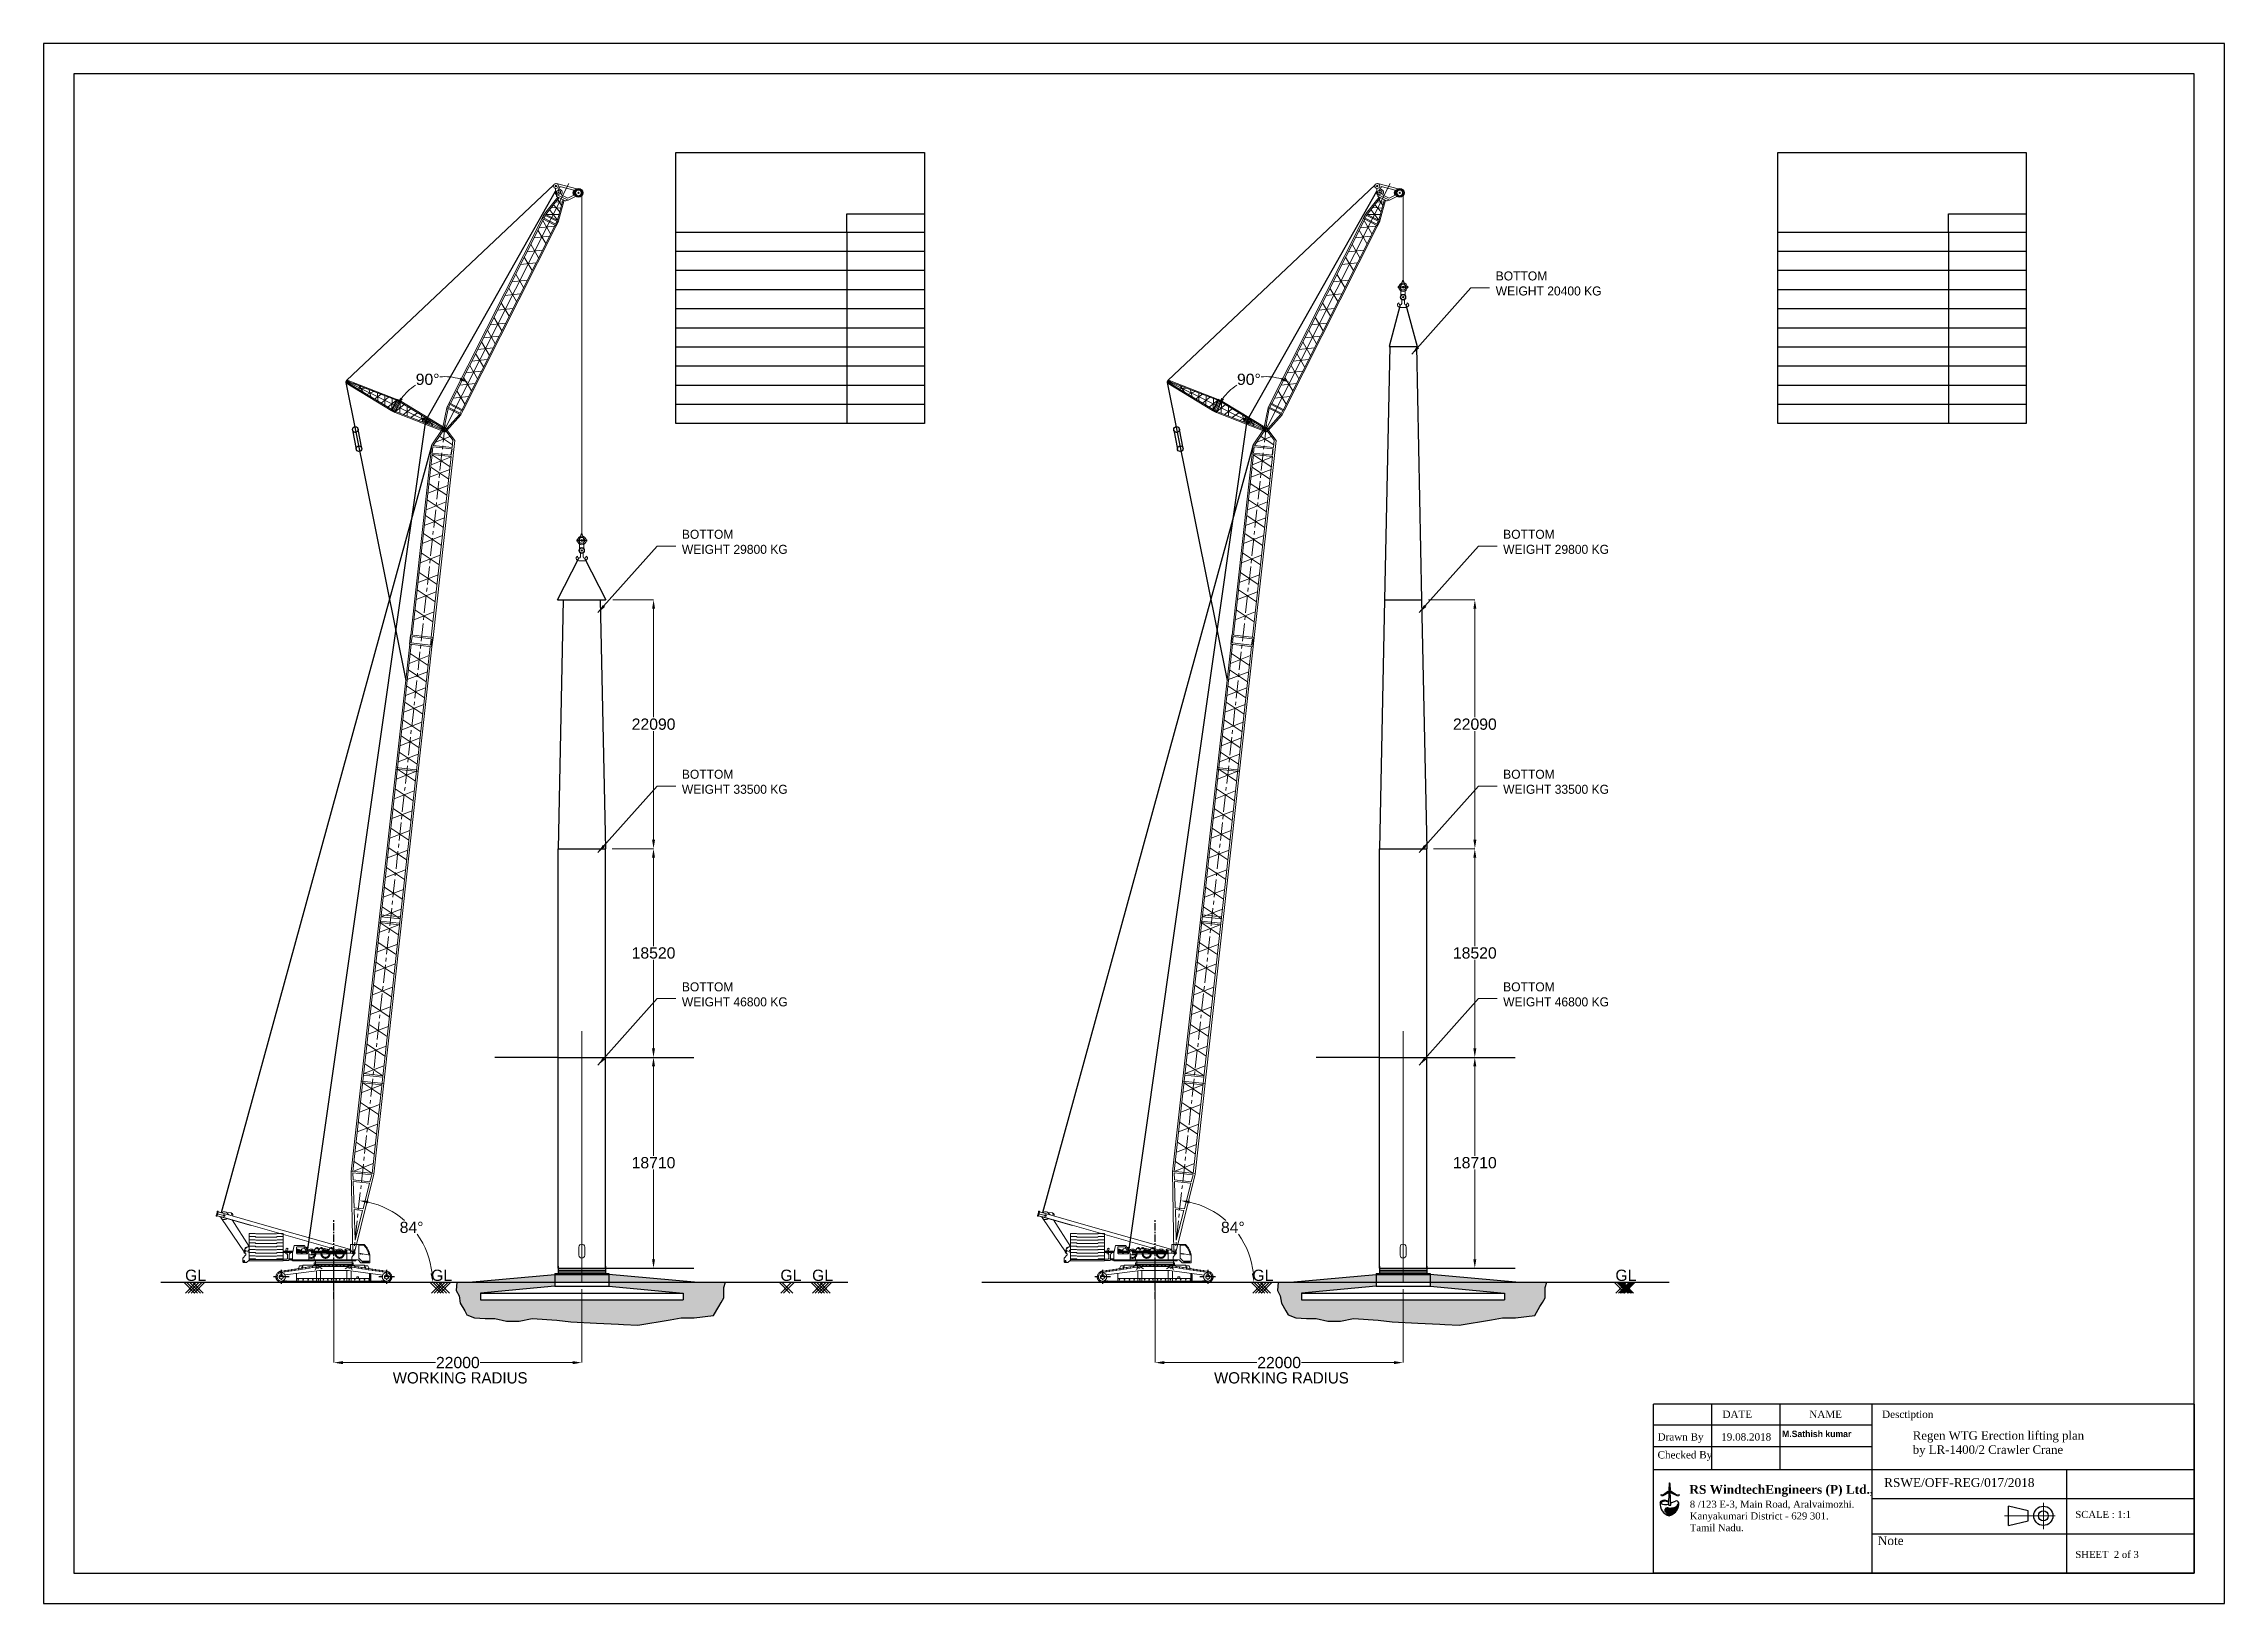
# Model space of a CAD drawing. Header units: millimetres. Extents: x -532461 to 503061443, y -184551 to 137919.
# Drawn here: x -279541 to -85995, y -184551 to -46127 of the extents above; entities that cross this region are included whole.
import ezdxf

# ---------------------------------------------------------------- set-up
doc = ezdxf.new("R2010")
doc.units = ezdxf.units.MM
doc.linetypes.add('CENTER', pattern=[50.8, 31.75, -6.35, 6.35, -6.35])
doc.linetypes.add('HIDDEN', pattern=[9.525, 6.35, -3.175])
doc.styles.get("Standard").update_dxf_attribs({"font": 'arial.ttf'})
doc.dimstyles.get("Standard").update_dxf_attribs({"dimtxt": 1000, "dimasz": 800, "dimexe": 0.18, "dimexo": 600, "dimgap": 100, "dimtad": 0, "dimtih": 1, "dimtoh": 1, "dimdec": 0, "dimzin": 0, "dimdsep": 46, "dimtxsty": 'Standard', "dimcen": 0.09, "dimadec": 0, "dimazin": 0, "dimtfac": 1, "dimtdec": 0, "dimtofl": 0, "dimtmove": 0, "dimatfit": 3, "dimfxl": 1, "dimtolj": 1, "dimtzin": 0, "dimlwd": 5, "dimlwe": 5, "dimarcsym": 0})
pattern_1 = [(37.5, (155281.204, 0), (-3.200063, 97.882647), [0, -77.216, 0, -86.36, 0, -82.55]), (7.5, (155281.2, 0), (89.904657, 143.36502), [0, -41.656, 0, -69.596, 0, -26.67]), (327.5, (155218.72, 0), (158.198474, 0.287437), [0, -25.4, 0, -91.44, 0, -119.38]), (317.5, (155218.72, 0), (152.71129, 44.585865), [0, -12.7, 0, -59.944, 0, -68.58])]
pattern_2 = [(37.5, (228171.63, 0), (-3.200063, 97.882647), [0, -77.216, 0, -86.36, 0, -82.55]), (7.5, (228171.63, 0), (89.904657, 143.36502), [0, -41.656, 0, -69.596, 0, -26.67]), (327.5, (228109.14, 0), (158.198474, 0.287437), [0, -25.4, 0, -91.44, 0, -119.38]), (317.5, (228109.14, 0), (152.71129, 44.585865), [0, -12.7, 0, -59.944, 0, -68.58])]
pattern_3 = [(45, (-135549.9467, -174733.7173), (-1.4039813, 1.4039813), [])]

msp = doc.modelspace()

# ---------------------------------------------------------------- texts
at = {"color": 7, "ltscale": 50}
for s, insert, char_height, attachment_point in [('{\\fVijaya|b0|i0|c0|p34;BOTTOM\\PWEIGHT 20400 KG}', (-150667.1, -67417.7), 800, 4), ('{\\fVijaya|b0|i0|c0|p34;BOTTOM\\PWEIGHT 29800 KG}', (-222895.5, -90346.3), 800, 4), ('{\\fVijaya|b0|i0|c0|p34;BOTTOM\\PWEIGHT 29800 KG}', (-150005, -90346.3), 800, 4), ('{\\fVijaya|b0|i0|c0|p34;BOTTOM\\PWEIGHT 33500 KG}', (-222895.5, -111642.4), 800, 4), ('{\\fVijaya|b0|i0|c0|p34;BOTTOM\\PWEIGHT 33500 KG}', (-150005, -111642.4), 800, 4), ('{\\fVijaya|b0|i0|c0|p34;BOTTOM\\PWEIGHT 46800 KG}', (-222895.5, -130508.6), 800, 4), ('{\\fVijaya|b0|i0|c0|p34;BOTTOM\\PWEIGHT 46800 KG}', (-150005, -130508.6), 800, 4), ('{\\fVijaya|b0|i0|c0|p34;WORKING RADIUS}', (-236593.3, -164542.4), 1000, 6), ('{\\fVijaya|b0|i0|c0|p34;WORKING RADIUS}', (-163702.9, -164542.4), 1000, 6)]:
    msp.add_mtext(s, dxfattribs=dict(at, insert=insert, char_height=char_height, attachment_point=attachment_point))
at = {"char_height": 1000, "attachment_point": 1}
for insert in [(-266987.6, -154934.3), (-245150.2, -154934.3), (-214153.5, -154934.3), (-211339.6, -154934.3), (-172259.8, -154934.3), (-140043.7, -154934.3)]:
    msp.add_mtext_dynamic_manual_height_columns('GL', width=160935.167, gutter_width=12.5, heights=[0], dxfattribs=dict(at, insert=insert))
at = {"color": 0, "attachment_point": 1}
for s, insert, char_height, width in [('{\\fTimes New Roman|b0|i0|c0|p18;DATE}', (-130537.4, -167441.1), 652.908, 532080.988), ('{\\fTimes New Roman|b0|i0|c0|p18;NAME}', (-122835.3, -167441.1), 652.908, 532080.988), ('{\\fTimes New Roman|b0|i0|c0|p18;Desctiption}', (-116372.8, -167441.1), 652.908, 532080.988), ('{\\fTimes New Roman|b0|i0|c0|p18;Drawn By}', (-136298.8, -169447.4), 652.908, 532080.988), ('{\\fTimes New Roman|b0|i0|c0|p18;19.08.2018}', (-130651, -169447.4), 652.908, 532080.988), ('{\\fBradley Hand ITC|b1|i0|c0|p66;M.Sathish kumar}', (-125251.7, -169219.4), 574.559, 468231.269), ('{\\fTimes New Roman|b0|i0|c0|p18;Regen WTG Erection lifting plan \\Pby LR-1400/2 Crawler Crane}', (-113651.7, -169274.5), 752.151, 612957.298), ('{\\fTimes New Roman|b0|i0|c0|p18;Checked By}', (-136298.8, -171037.3), 652.908, 532080.988), ('{\\fTimes New Roman|b1|i0|c0|p18;RS WindtechEngineers (P) Ltd.,}', (-133478.4, -174044.6), 782.516, 637703.599), ('{\\fTimes New Roman|b0|i0|c0|p18;RSWE/OFF-REG/017/2018}', (-116195.1, -173434), 783.49, 638497.186), ('\\A1;{\\fTimes New Roman|b0|i0|c0|p18;8 /123 E-3, Main Road, Aralvaimozhi.\\PKanyakumari District - 629 301.\\PTamil Nadu.}', (-133438.7, -175434.1), 626.013, 510162.879), ('{\\fTimes New Roman|b0|i0|c0|p18;SCALE : 1:1}', (-99223.1, -176342), 626.792, 510797.748), ('{\\fTimes New Roman|b0|i0|c0|p18;Note}', (-116764.3, -178587), 783.49, 638497.186), ('{\\fTimes New Roman|b0|i0|c0|p18;SHEET  2 of 3}', (-99223.1, -179893.8), 626.792, 510797.748)]:
    msp.add_mtext(s, dxfattribs=dict(at, insert=insert, char_height=char_height, width=width))

# ---------------------------------------------------------------- blocks, each defined once
blk = doc.blocks.new('*D22')
at = {"color": 0, "lineweight": 5, "ltscale": 50, "transparency": 16777216}
for p, q in [((-253780, -156654), (-253780, -163185)), ((-231780, -156654), (-231780, -163185)), ((-252980, -163184), (-244768, -163184)), ((-232580, -163184), (-240791, -163184))]:
    blk.add_line(p, q, dxfattribs=at)
at = {"color": 0, "ltscale": 50, "transparency": 16777216}
for points in [[(-252980, -163051), (-252980, -163318), (-253780, -163184)], [(-232580, -163051), (-232580, -163318), (-231780, -163184)]]:
    blk.add_solid(points, dxfattribs=at)
at = {"layer": 'Defpoints', "color": 0, "ltscale": 50, "transparency": 16777216}
for p in [(-253780, -156054), (-231780, -156054), (-253780, -163184)]:
    blk.add_point(p, dxfattribs=at)
at = {"color": 0, "ltscale": 50, "transparency": 16777216, "insert": (-242780, -163184), "char_height": 1000, "attachment_point": 5}
blk.add_mtext('\\A1;22000', dxfattribs=at)
blk = doc.blocks.new('LR 1400 2 crawler cran')
at = {"color": 7, "lineweight": 18, "ltscale": 50}
for p, q in [((-97753, 7457), (-97827, 7181)), ((-97682, 7438), (-97756, 7162)), ((-97062, 7112), (-97754, 7309)), ((-94757, 6273), (-97752, 7125)), ((-92946, 6126), (-97660, 7466)), ((-97654, 7097), (-97452, 6987)), ((-97557, 7437), (-97327, 7424)), ((-87109, 4095), (-97462, 7045)), ((-95367, 3924), (-97379, 6884)), ((-96915, 7402), (-96501, 7379)), ((-96865, 7351), (-96723, 7200)), ((-96436, 6753), (-94915, 4383)), ((-96371, 7235), (-96381, 7103)), ((-86021, 4152), (-92946, 6126)), ((-95324, 4015), (-95382, 3893)), ((-95365, 3835), (-95382, 3893)), ((-95324, 4015), (-95236, 4039)), ((-94915, 3859), (-95236, 4039)), ((-94915, 5563), (-94915, 3113)), ((-94915, 5563), (-94378, 5563)), ((-94915, 5279), (-94378, 5279)), ((-94915, 4995), (-94378, 4995)), ((-94915, 4711), (-94378, 4711)), ((-94915, 4427), (-94378, 4427)), ((-94915, 4143), (-94378, 4143)), ((-94378, 5563), (-94341, 5512)), ((-94378, 5279), (-94341, 5228)), ((-94378, 4995), (-94341, 4944)), ((-94378, 4711), (-94341, 4660)), ((-94378, 4427), (-94341, 4376)), ((-94378, 4143), (-94341, 4092)), ((-94341, 5512), (-92488, 5512)), ((-94341, 5228), (-92488, 5228)), ((-94341, 4944), (-92488, 4944)), ((-94341, 4660), (-92488, 4660)), ((-94341, 4376), (-92488, 4376)), ((-94341, 4092), (-92488, 4092)), ((-92451, 5563), (-92488, 5512)), ((-92451, 5279), (-92488, 5228)), ((-92451, 4995), (-92488, 4944)), ((-92451, 4711), (-92488, 4660)), ((-92451, 4427), (-92488, 4376)), ((-92451, 4143), (-92488, 4092)), ((-92451, 5563), (-91915, 5563)), ((-92451, 5279), (-91915, 5279)), ((-92451, 4995), (-91915, 4995)), ((-92451, 4711), (-91915, 4711)), ((-92451, 4427), (-91915, 4427)), ((-92451, 4143), (-91915, 4143)), ((-91915, 5563), (-91915, 3113)), ((-91038, 3994), (-91915, 3994)), ((-91668, 4072), (-91668, 3752)), ((-91561, 4254), (-91471, 4162)), ((-91540, 4065), (-91540, 3699)), ((-90931, 4487), (-91078, 3813)), ((-90017, 4487), (-90931, 4487)), ((-90707, 3804), (-90707, 4331)), ((-89868, 3994), (-90707, 3994)), ((-90116, 4378), (-90649, 4378)), ((-90272, 3994), (-90272, 4118)), ((-90219, 4191), (-90020, 4260)), ((-89752, 3792), (-90075, 4356)), ((-89632, 3811), (-90017, 4487)), ((-89909, 4298), (-89837, 4323)), ((-89737, 3995), (-89737, 4251)), ((-86258, 3994), (-89736, 3994)), ((-89149, 4058), (-88968, 4286)), ((-88769, 4058), (-88588, 4286)), ((-88769, 4227), (-88769, 3994)), ((-87818, 4137), (-88394, 4248)), ((-88389, 4227), (-88389, 3994)), ((-87881, 4058), (-87700, 4286)), ((-87501, 4227), (-87501, 3994)), ((-87198, 4018), (-87501, 4076)), ((-86062, 4076), (-86390, 4139)), ((-86258, 4048), (-86390, 4073)), ((-86258, 4051), (-86258, 3208)), ((-85937, 3813), (-85937, 4586)), ((-85937, 4586), (-84709, 4586)), ((-85191, 3813), (-85191, 4509)), ((-85191, 4509), (-84734, 4509)), ((-95487, 3349), (-95209, 3667)), ((-95487, 3044), (-95487, 3349)), ((-95487, 3044), (-95416, 2967)), ((-95416, 2967), (-95155, 2967)), ((-95209, 3748), (-95365, 3835)), ((-95209, 3748), (-95209, 3667)), ((-95155, 2967), (-94915, 3174)), ((-94915, 3859), (-94378, 3859)), ((-94915, 3575), (-94378, 3575)), ((-94915, 3291), (-94378, 3291)), ((-94915, 3240), (-91915, 3240)), ((-94915, 3113), (-91915, 3113)), ((-94378, 3859), (-94341, 3808)), ((-94378, 3575), (-94341, 3524)), ((-94378, 3291), (-94341, 3240)), ((-94341, 3808), (-92488, 3808)), ((-94341, 3524), (-92488, 3524)), ((-92451, 3859), (-92488, 3808)), ((-92451, 3575), (-92488, 3524)), ((-92451, 3291), (-92488, 3240)), ((-92451, 3859), (-91915, 3859)), ((-92451, 3575), (-91915, 3575)), ((-92451, 3291), (-91915, 3291)), ((-92254, 2045), (-92288, 2112)), ((-92064, 2108), (-92075, 2182)), ((-91811, 2240), (-92039, 2204)), ((-91786, 2134), (-91997, 2101)), ((-91398, 3151), (-91915, 3151)), ((-91567, 3283), (-91881, 3283)), ((-91757, 2155), (-91769, 2230)), ((-88694, 2268), (-91741, 1868)), ((-91503, 2289), (-91730, 2253)), ((-91478, 2183), (-91723, 2144)), ((-91509, 3674), (-91606, 3752)), ((-91509, 3674), (-91509, 3340)), ((-91449, 2204), (-91461, 2279)), ((-91194, 2337), (-91422, 2302)), ((-91169, 2231), (-91415, 2193)), ((-91398, 3346), (-91398, 3151)), ((-91398, 3346), (-91375, 3346)), ((-91398, 3248), (-91078, 3248)), ((-91375, 3674), (-91375, 3346)), ((-91350, 3296), (-91219, 3296)), ((-91350, 3200), (-91219, 3200)), ((-91175, 3314), (-91078, 3314)), ((-91175, 3183), (-91078, 3183)), ((-91141, 2253), (-91152, 2327)), ((-90886, 2386), (-91113, 2350)), ((-90861, 2280), (-91106, 2241)), ((-91078, 3813), (-91078, 3113)), ((-91078, 3208), (-85446, 3208)), ((-91078, 3113), (-90965, 3113)), ((-90965, 3113), (-85785, 3113)), ((-90832, 2302), (-90844, 2376)), ((-90577, 2435), (-90805, 2399)), ((-90553, 2329), (-90798, 2290)), ((-90707, 2004), (-90707, 1330)), ((-89771, 3760), (-90664, 3760)), ((-90524, 2350), (-90535, 2425)), ((-90454, 2688), (-90527, 2509)), ((-90527, 2509), (-90527, 2439)), ((-90269, 2484), (-90496, 2448)), ((-90244, 2378), (-90490, 2339)), ((-90191, 2688), (-90454, 2688)), ((-90154, 2660), (-90265, 2484)), ((-90215, 2399), (-90227, 2474)), ((-90191, 2688), (-90154, 2660)), ((-89960, 2532), (-90188, 2496)), ((-89936, 2426), (-90181, 2388)), ((-90154, 2728), (-88684, 2728)), ((-90154, 2728), (-90154, 2660)), ((-89907, 2448), (-89919, 2522)), ((-89652, 2581), (-89879, 2545)), ((-89628, 2475), (-89873, 2436)), ((-89632, 3208), (-89632, 3811)), ((-89632, 3652), (-89160, 3652)), ((-89598, 2497), (-89610, 2571)), ((-89596, 2480), (-89596, 2480)), ((-89343, 2630), (-89571, 2594)), ((-89318, 2524), (-89564, 2485)), ((-89290, 2545), (-89302, 2620)), ((-89287, 2529), (-89287, 2529)), ((-89035, 2679), (-89262, 2643)), ((-89010, 2573), (-89256, 2534)), ((-89160, 3208), (-89160, 3652)), ((-89155, 2943), (-85692, 2943)), ((-89155, 2943), (-89155, 2812)), ((-89053, 2812), (-89155, 2812)), ((-89082, 2701), (-89082, 2765)), ((-89053, 2765), (-89082, 2765)), ((-88882, 2593), (-89072, 2366)), ((-89053, 2812), (-85793, 2812)), ((-89053, 2765), (-85793, 2765)), ((-89045, 3113), (-89045, 2797)), ((-88981, 2594), (-88993, 2668)), ((-88979, 2577), (-88979, 2578)), ((-88780, 2719), (-88957, 2691)), ((-88953, 2234), (-88953, 1323)), ((-88756, 2613), (-88947, 2583)), ((-88822, 2602), (-88763, 2611)), ((-88763, 2611), (-88450, 2415)), ((-88725, 2781), (-88748, 2781)), ((-88741, 2725), (-88741, 2725)), ((-88727, 2634), (-88738, 2709)), ((-88725, 2781), (-88725, 2728)), ((-88725, 2781), (-86117, 2781)), ((-84688, 2728), (-88725, 2728)), ((-88620, 2727), (-88707, 2727)), ((-88694, 2268), (-86114, 2268)), ((-88620, 2619), (-88690, 2619)), ((-88583, 2268), (-88583, 1321)), ((-88526, 2710), (-88526, 2635)), ((-88432, 2727), (-88281, 2727)), ((-88432, 2619), (-88281, 2619)), ((-88187, 2710), (-88187, 2635)), ((-88187, 2710), (-88187, 2635)), ((-88094, 2727), (-87943, 2727)), ((-87943, 2619), (-88094, 2619)), ((-87849, 2710), (-87849, 2635)), ((-87755, 2727), (-87604, 2727)), ((-87755, 2619), (-87604, 2619)), ((-87510, 2710), (-87510, 2635)), ((-87510, 2710), (-87510, 2635)), ((-87266, 2727), (-87416, 2727)), ((-87416, 2619), (-87266, 2619)), ((-87172, 2710), (-87172, 2635)), ((-87078, 2727), (-86927, 2727)), ((-87078, 2619), (-86927, 2619)), ((-86833, 2710), (-86833, 2635)), ((-86833, 2710), (-86833, 2635)), ((-86739, 2727), (-86588, 2727)), ((-86739, 2619), (-86588, 2619)), ((-86495, 2710), (-86495, 2635)), ((-86401, 2727), (-86250, 2727)), ((-86401, 2619), (-86250, 2619)), ((-86079, 2611), (-86393, 2415)), ((-86242, 2268), (-86242, 1321)), ((-86156, 2635), (-86156, 2710)), ((-86156, 2619), (-86156, 2619)), ((-86132, 2268), (-83067, 1865)), ((-86117, 2781), (-86117, 2728)), ((-86094, 2781), (-86117, 2781)), ((-86090, 2613), (-85896, 2583)), ((-86075, 2721), (-85889, 2692)), ((-85961, 2593), (-85770, 2366)), ((-85872, 2234), (-85872, 1323)), ((-85861, 2594), (-85849, 2668)), ((-85832, 2572), (-85587, 2534)), ((-85808, 3460), (-85585, 3734)), ((-85808, 3208), (-85808, 3460)), ((-85807, 2679), (-85580, 2643)), ((-85692, 2812), (-85793, 2812)), ((-85765, 2765), (-85793, 2765)), ((-85785, 3113), (-85785, 2797)), ((-85785, 3113), (-85446, 3113)), ((-85765, 2701), (-85765, 2765)), ((-85692, 2943), (-85692, 2812)), ((-85552, 2545), (-85541, 2620)), ((-85523, 2524), (-85278, 2485)), ((-85499, 2630), (-85271, 2594)), ((-85446, 3113), (-85446, 3208)), ((-85446, 3208), (-85263, 3208)), ((-85263, 3208), (-85011, 2954)), ((-85244, 2497), (-85232, 2571)), ((-85215, 2475), (-84970, 2436)), ((-84222, 3632), (-85191, 3813)), ((-85191, 3813), (-85191, 3352)), ((-85191, 3352), (-84926, 3085)), ((-85190, 2581), (-84963, 2545)), ((-85018, 3747), (-84866, 3719)), ((-85011, 2954), (-84222, 2954)), ((-84885, 3712), (-84996, 3733)), ((-84888, 3733), (-84992, 3753)), ((-84936, 2448), (-84924, 2522)), ((-84926, 3085), (-84222, 3085)), ((-84907, 2426), (-84661, 2388)), ((-84882, 2532), (-84654, 2496)), ((-84871, 3738), (-84857, 3738)), ((-84866, 3701), (-84856, 3701)), ((-84860, 3085), (-84860, 2954)), ((-84860, 3022), (-84344, 3022)), ((-84857, 3738), (-84857, 3701)), ((-84688, 2728), (-84688, 2660)), ((-84651, 2688), (-84688, 2660)), ((-84688, 2660), (-84578, 2484)), ((-84651, 2688), (-84388, 2688)), ((-84627, 2399), (-84615, 2473)), ((-84598, 2378), (-84353, 2339)), ((-84578, 2484), (-84346, 2448)), ((-84388, 2688), (-84315, 2509)), ((-84344, 3085), (-84344, 2954)), ((-84319, 2350), (-84307, 2425)), ((-84315, 2509), (-84315, 2443)), ((-84290, 2329), (-84044, 2290)), ((-84265, 2435), (-84038, 2399)), ((-84231, 2004), (-84231, 1515)), ((-84176, 2004), (-84231, 2004)), ((-84222, 2954), (-84222, 3632)), ((-84176, 2004), (-84176, 1515)), ((-84118, 2004), (-84118, 1330)), ((-84010, 2302), (-83998, 2376)), ((-83981, 2280), (-83736, 2241)), ((-83956, 2386), (-83729, 2350)), ((-83702, 2253), (-83690, 2327)), ((-83673, 2232), (-83427, 2193)), ((-83648, 2338), (-83421, 2302)), ((-83393, 2204), (-83382, 2279)), ((-83365, 2183), (-83119, 2144)), ((-83340, 2289), (-83112, 2253)), ((-83085, 2156), (-83073, 2230)), ((-83056, 2134), (-82810, 2095)), ((-83031, 2240), (-82804, 2204)), ((-82776, 2107), (-82765, 2181)), ((-82748, 2085), (-82664, 2066)), ((-82719, 2191), (-82647, 2174)), ((-82554, 2045), (-82519, 2112)), ((-92432, 1604), (-92521, 1580)), ((-92415, 1848), (-92499, 1884)), ((-92296, 1404), (-92351, 1330)), ((-92296, 1404), (-92351, 1330)), ((-92074, 1330), (-91880, 1330)), ((-92074, 1330), (-92074, 1221)), ((-91980, 1221), (-91880, 1221)), ((-91602, 1313), (-91602, 1238)), ((-91509, 1330), (-91358, 1330)), ((-91509, 1221), (-91358, 1221)), ((-91264, 1313), (-91264, 1238)), ((-91170, 1330), (-91019, 1330)), ((-91170, 1221), (-91019, 1221)), ((-90925, 1313), (-90925, 1238)), ((-90831, 1330), (-90681, 1330)), ((-90831, 1221), (-90681, 1221)), ((-90707, 1551), (-84118, 1551)), ((-90587, 1313), (-90587, 1238)), ((-90493, 1330), (-90342, 1330)), ((-90493, 1221), (-90342, 1221)), ((-90248, 1313), (-90248, 1238)), ((-90154, 1330), (-90003, 1330)), ((-90154, 1221), (-90003, 1221)), ((-89910, 1313), (-89910, 1238)), ((-89910, 1313), (-89910, 1238)), ((-89816, 1330), (-89665, 1330)), ((-89816, 1221), (-89665, 1221)), ((-89571, 1313), (-89571, 1238)), ((-89477, 1330), (-89326, 1330)), ((-89477, 1221), (-89326, 1221)), ((-89232, 1313), (-89232, 1238)), ((-89139, 1330), (-88988, 1330)), ((-89139, 1221), (-88988, 1221)), ((-88894, 1313), (-88894, 1238)), ((-88800, 1330), (-88649, 1330)), ((-88800, 1221), (-88649, 1221)), ((-88555, 1313), (-88555, 1238)), ((-88555, 1313), (-88555, 1238)), ((-88461, 1330), (-88311, 1330)), ((-88461, 1221), (-88311, 1221)), ((-88217, 1313), (-88217, 1238)), ((-88123, 1330), (-87972, 1330)), ((-88123, 1221), (-87972, 1221)), ((-87878, 1313), (-87878, 1238)), ((-87878, 1313), (-87878, 1238)), ((-87784, 1330), (-87633, 1330)), ((-87784, 1221), (-87633, 1221)), ((-87540, 1313), (-87540, 1238)), ((-87446, 1330), (-87380, 1330)), ((-87446, 1221), (-87380, 1221)), ((-87286, 1313), (-87286, 1238)), ((-87192, 1330), (-87041, 1330)), ((-87192, 1221), (-87041, 1221)), ((-86947, 1313), (-86947, 1238)), ((-86947, 1313), (-86947, 1238)), ((-86853, 1330), (-86702, 1330)), ((-86853, 1221), (-86702, 1221)), ((-86609, 1313), (-86609, 1238)), ((-86515, 1330), (-86364, 1330)), ((-86515, 1221), (-86364, 1221)), ((-86270, 1313), (-86270, 1238)), ((-86270, 1313), (-86270, 1238)), ((-86176, 1330), (-86025, 1330)), ((-86176, 1221), (-86025, 1221)), ((-85931, 1313), (-85931, 1238)), ((-85838, 1330), (-85687, 1330)), ((-85838, 1221), (-85687, 1221)), ((-85593, 1313), (-85593, 1238)), ((-85499, 1330), (-85348, 1330)), ((-85499, 1221), (-85348, 1221)), ((-85254, 1313), (-85254, 1238)), ((-85160, 1330), (-85010, 1330)), ((-85160, 1221), (-85010, 1221)), ((-84916, 1313), (-84916, 1238)), ((-84916, 1313), (-84916, 1238)), ((-84822, 1330), (-84671, 1330)), ((-84822, 1221), (-84671, 1221)), ((-84577, 1313), (-84577, 1238)), ((-84483, 1330), (-84332, 1330)), ((-84483, 1221), (-84332, 1221)), ((-84239, 1313), (-84239, 1238)), ((-84231, 1473), (-84231, 1316)), ((-84195, 1494), (-84214, 1494)), ((-84176, 1473), (-84176, 1330)), ((-84145, 1330), (-83994, 1330)), ((-84145, 1221), (-83994, 1221)), ((-83900, 1313), (-83900, 1238)), ((-83637, 1330), (-83788, 1330)), ((-83637, 1221), (-83788, 1221)), ((-83543, 1313), (-83543, 1238)), ((-83299, 1330), (-83449, 1330)), ((-83299, 1221), (-83449, 1221)), ((-83205, 1313), (-83205, 1238)), ((-82927, 1330), (-82827, 1330)), ((-82927, 1221), (-82827, 1221)), ((-82734, 1313), (-82734, 1238)), ((-82501, 1390), (-82456, 1330)), ((-82377, 1855), (-82308, 1884)), ((-82359, 1600), (-82287, 1580))]:
    blk.add_line(p, q, dxfattribs=at)
at = {"linetype": 'CENTER', "ltscale": 20}
for p, q in [((-87404, -265), (-87404, 6775)), ((-92074, 2326), (-92074, 1089)), ((-82732, 2326), (-82732, 1089)), ((-91379, 1701), (-92770, 1701)), ((-82038, 1701), (-83429, 1701))]:
    blk.add_line(p, q, dxfattribs=at)
at = {"color": 7, "linetype": 'HIDDEN', "lineweight": 18, "ltscale": 500}
for p, q in [((-91055, 3919), (-91915, 3919)), ((-89825, 3919), (-90707, 3919)), ((-86258, 3919), (-89693, 3919)), ((-91067, 3861), (-91915, 3861)), ((-89792, 3861), (-90707, 3861)), ((-86258, 3861), (-89661, 3861)), ((-86258, 3752), (-89632, 3752))]:
    blk.add_line(p, q, dxfattribs=at)
for p, q in [((-91997, 2101), (-92028, 2096)), ((-91786, 1313), (-91786, 1238)), ((-91725, 1330), (-91658, 1330)), ((-91725, 1221), (-91658, 1221)), ((-83082, 1330), (-83149, 1330)), ((-83082, 1221), (-83149, 1221)), ((-83021, 1313), (-83021, 1238))]:
    blk.add_line(p, q)
at = {"color": 7, "ltscale": 50}
for p, q in [((-88748, 2781), (-88748, 2812)), ((-86094, 2781), (-86094, 2812))]:
    blk.add_line(p, q, dxfattribs=at)
at = {"color": 251, "lineweight": 18, "ltscale": 50}
blk.add_line((-85655, 3813), (-88057, 3813), dxfattribs=at)
at = {"color": 7, "lineweight": 18, "ltscale": 50}
blk.add_lwpolyline([(-85216, 1710), (-85381, 1710), (-85381, 1559), (-85216, 1559)], close=True, dxfattribs=at)
for centre, radius in [((-97800, 7138), 12.1), ((-97708, 7480), 12.1), ((-97136, 7134), 82.7), ((-96477, 7279), 30.7), ((-95310, 3884), 28.1), ((-95263, 3985), 28.1), ((-94986, 4043), 34.3), ((-89818, 4248), 26.6), ((-88875, 4227), 40.2), ((-88496, 4227), 40.2), ((-87603, 4227), 40.2), ((-86390, 4106), 32.7), ((-85987, 4085), 26.5), ((-85655, 3813), 74), ((-95364, 3107), 55.4), ((-92074, 1701), 371), ((-88812, 2534), 69.3), ((-86031, 2534), 69.3), ((-85655, 3813), 43.9), ((-85018, 3747), 6.43), ((-82734, 1701), 371), ((-92074, 1701), 188), ((-90580, 1449), 32.7), ((-90134, 1449), 32.7), ((-89687, 1449), 32.7), ((-89272, 1449), 32.7), ((-88771, 1449), 32.7), ((-88335, 1449), 32.7), ((-87939, 1449), 32.7), ((-87600, 1449), 32.7), ((-87200, 1449), 32.7), ((-86886, 1449), 32.7), ((-86490, 1449), 32.7), ((-86055, 1449), 32.7), ((-85553, 1449), 32.7), ((-85138, 1449), 32.7), ((-84691, 1449), 32.7), ((-84279, 1449), 32.7), ((-82734, 1701), 188)]:
    blk.add_circle(centre, radius, dxfattribs=at)
for centre, radius, start, end in [((-97800, 7138), 50.2, 122.52126, 27.47874), ((-97708, 7480), 50.2, 302.52126, 207.47874), ((-97136, 7134), 348, 194.67406, 313.57838), ((-97136, 7134), 348, 14.67406, 133.57838), ((-96516, 7235), 144, 359.7096, 85.7599), ((-94986, 4043), 348, 78.13212, 187.27267), ((-94986, 4043), 312, 76.75086, 183.73204), ((-91428, 4052), 241, 123.34874, 175.2533), ((-91419, 4044), 253, 190.44948, 191.21883), ((-91404, 4041), 138, 118.92036, 170.06183), ((-90645, 4314), 63.6, 93.06571, 165.22927), ((-90623, 3752), 320, 49.10279, 103.00551), ((-90623, 3752), 406, 36.56663, 99.73386), ((-90171, 4100), 102, 117.84526, 169.92018), ((-90118, 4326), 51.6, 35.45251, 88.47722), ((-89813, 4249), 76.8, 358.68417, 110.33028), ((-89416, 3752), 406, 36.56663, 142.65085), ((-89416, 3752), 320, 49.10279, 130.89721), ((-88881, 4212), 114, 7.59696, 143.55291), ((-88501, 4212), 114, 7.59696, 143.55291), ((-88148, 3752), 406, 36.56663, 126.32941), ((-88148, 3752), 320, 49.10279, 130.89721), ((-87614, 4212), 114, 7.59696, 143.55291), ((-86891, 3752), 406, 36.56663, 143.43337), ((-86891, 3752), 320, 49.10279, 130.89721), ((-85987, 4085), 75.8, 8.95306, 186.85971), ((-85698, 4131), 217, 189.23289, 281.58665), ((-85655, 3813), 106, 311.6836, 90), ((-85808, 3423), 1528, 8.3851, 45.29305), ((-85808, 3423), 1600, 7.48998, 46.60927), ((-92074, 1701), 480, 121.59772, 153.25095), ((-92305, 2076), 39.8, 64.9723, 120.01602), ((-92249, 2105), 39.8, 115.22908, 170.27281), ((-92275, 2039), 22.4, 294.96815, 14.91754), ((-92236, 2060), 22.4, 220.32757, 300.27696), ((-92111, 2126), 65.8, 57.44536, 95.73434), ((-92100, 2126), 40.2, 277.84602, 333.10147), ((-92025, 2140), 65.8, 101.85674, 140.14572), ((-92035, 2136), 40.2, 224.48962, 279.74506), ((-91844, 3345), 72.2, 189.8337, 239.24296), ((-91805, 2171), 68.9, 58.12672, 97.50414), ((-91793, 2173), 40.2, 278.05048, 333.30592), ((-91716, 2185), 68.9, 100.49586, 139.87328), ((-91729, 2183), 39.5, 224.18606, 278.29023), ((-91568, 3342), 59, 271.14627, 1.67132), ((-91497, 2220), 68.9, 58.12672, 94.70367), ((-91485, 2222), 40.2, 280.37233, 333.29626), ((-91408, 2234), 68.9, 100.49586, 139.87328), ((-91421, 2232), 39.5, 224.18606, 278.29023), ((-91350, 3248), 47.9, 90, 270), ((-91041, 3545), 358, 117.94555, 158.76545), ((-91104, 3248), 124, 157.38216, 202.61784), ((-91175, 3248), 65.4, 90, 132.9283), ((-91175, 3248), 65.4, 227.0717, 270), ((-91189, 2269), 68.9, 58.12672, 97.50414), ((-91176, 2271), 40.2, 278.05048, 333.30592), ((-91100, 2283), 68.9, 100.49586, 139.87328), ((-91112, 2281), 39.5, 224.18606, 278.29023), ((-90880, 2318), 68.9, 58.12672, 94.70367), ((-90868, 2320), 40.2, 280.37233, 333.29626), ((-90791, 2332), 68.9, 100.49586, 139.87328), ((-90804, 2329), 39.5, 224.18606, 278.29023), ((-90654, 3812), 53.1, 187.86893, 280.42827), ((-90572, 2366), 68.9, 58.12672, 97.50414), ((-90560, 2369), 40.2, 278.05048, 333.30592), ((-90483, 2380), 68.9, 100.49586, 139.87328), ((-90495, 2378), 39.5, 224.18606, 278.29023), ((-90263, 2415), 68.9, 58.12672, 94.70367), ((-90251, 2417), 40.2, 277.05781, 333.28113), ((-90174, 2429), 68.9, 100.49586, 139.87328), ((-90187, 2427), 39.5, 224.18606, 278.29023), ((-89955, 2464), 68.9, 58.12672, 97.50414), ((-89943, 2466), 40.1, 278.39248, 333.31046), ((-89866, 2478), 68.9, 100.49586, 139.87328), ((-89878, 2475), 39.5, 224.18606, 278.29023), ((-89769, 3780), 20.8, 265.55185, 33.0296), ((-89646, 2512), 68.9, 58.12672, 94.70367), ((-89634, 2515), 40.1, 278.64634, 333.31249), ((-89557, 2526), 68.9, 101.41761, 139.87328), ((-89570, 2524), 39.5, 224.18606, 278.29023), ((-89338, 2561), 68.9, 58.12672, 94.70367), ((-89326, 2563), 40.2, 277.46656, 333.29344), ((-89249, 2575), 68.9, 101.41761, 139.87328), ((-89261, 2573), 39.5, 224.18606, 278.29023), ((-89029, 2610), 68.9, 58.12672, 94.70367), ((-89017, 2612), 40.1, 279.64951, 333.30966), ((-88941, 2624), 68.9, 103.6693, 139.87328), ((-88953, 2622), 40.3, 224.73297, 278.31267), ((-88775, 2650), 68.9, 58.25804, 94.39989), ((-88763, 2652), 40.3, 279.76044, 333.26655), ((-88703, 2685), 42.3, 94.75189, 146.05096), ((-88690, 2669), 49.9, 223.32024, 269.99826), ((-88632, 2387), 340, 71.82403, 87.93024), ((-88632, 2959), 340, 272.06976, 288.17597), ((-88420, 2387), 340, 92.06976, 108.17597), ((-88420, 2959), 340, 251.82403, 267.93024), ((-88294, 2387), 340, 71.82403, 87.93024), ((-88294, 2959), 340, 272.06976, 288.17597), ((-88081, 2387), 340, 92.06976, 108.17597), ((-88081, 2959), 340, 251.82403, 267.93024), ((-87955, 2387), 340, 71.82403, 87.93024), ((-87955, 2959), 340, 272.06976, 288.17597), ((-87743, 2387), 340, 92.06976, 108.17597), ((-87743, 2959), 340, 251.82403, 267.93024), ((-87616, 2387), 340, 71.82403, 87.93024), ((-87616, 2959), 340, 272.06976, 288.17597), ((-87404, 2387), 340, 92.06976, 108.17597), ((-87404, 2959), 340, 251.82403, 267.93024), ((-87278, 2387), 340, 71.82403, 87.93024), ((-87278, 2959), 340, 272.06976, 288.17597), ((-87066, 2387), 340, 92.06976, 108.17597), ((-87066, 2959), 340, 251.82403, 267.93024), ((-86939, 2387), 340, 71.82403, 87.93024), ((-86939, 2959), 340, 272.06976, 288.17597), ((-86727, 2387), 340, 92.06976, 108.17597), ((-86727, 2959), 340, 251.82403, 267.93024), ((-86601, 2387), 340, 71.82403, 87.93024), ((-86601, 2959), 340, 272.06976, 288.17597), ((-86388, 2387), 340, 92.06976, 108.17597), ((-86388, 2959), 340, 251.82403, 267.93024), ((-86262, 2387), 340, 71.82403, 87.93024), ((-86262, 2959), 340, 272.06976, 288.17597), ((-86098, 2578), 145, 81.09747, 113.62816), ((-86052, 2837), 227, 242.61557, 260.23425), ((-85890, 2622), 40.4, 261.20208, 315.23142), ((-85901, 2625), 67.2, 40.0044, 80.30673), ((-85825, 2612), 40.3, 206.73418, 260.10712), ((-85813, 2610), 68.9, 85.29633, 121.74196), ((-85581, 2573), 39.7, 261.83829, 315.769), ((-85655, 3813), 106, 311.6836, 316.02381), ((-85593, 2575), 68.9, 40.12672, 79.50414), ((-85517, 2563), 40.3, 206.73155, 260.30266), ((-85505, 2563), 66.9, 85.02314, 122.68119), ((-85272, 2524), 39.7, 261.86651, 315.76856), ((-85285, 2526), 68.9, 40.12672, 79.50414), ((-85208, 2515), 40.3, 206.73709, 259.95105), ((-85196, 2514), 66.9, 85.02569, 122.67864), ((-85018, 3747), 19.8, 21.26228, 317.54545), ((-85018, 3747), 12.9, 64.14383, 274.66391), ((-85015, 3598), 136, 81.80277, 91.34139), ((-84961, 3885), 136, 247.46635, 257.00496), ((-84964, 2476), 39.7, 261.83175, 315.76909), ((-84977, 2478), 68.9, 40.12672, 79.50414), ((-84900, 2466), 40.3, 206.73554, 260.03664), ((-84888, 2466), 66.9, 85.02569, 122.67864), ((-84887, 3746), 12.8, 253.07693, 302.64316), ((-84888, 3700), 12.8, 36.16458, 85.7308), ((-84871, 3725), 13.2, 90, 131.61131), ((-84866, 3714), 13.2, 207.19642, 269.80889), ((-84871, 3725), 13.2, 68.99885, 69.12447), ((-84656, 2427), 39.7, 261.79587, 315.76961), ((-84668, 2429), 68.9, 40.12672, 79.50414), ((-84591, 2417), 40.3, 206.74371, 259.64351), ((-84579, 2417), 66.9, 85.02569, 122.67864), ((-84347, 2378), 39.7, 261.8256, 315.76918), ((-84360, 2380), 68.9, 40.12672, 79.50414), ((-84283, 2369), 40.3, 206.75217, 259.54954), ((-84271, 2368), 66.9, 85.02569, 122.67864), ((-84039, 2329), 39.7, 261.8323, 315.76908), ((-84051, 2332), 68.9, 40.12672, 79.50414), ((-83974, 2320), 40.3, 206.74283, 259.68027), ((-83962, 2320), 66.9, 85.02569, 122.67864), ((-83730, 2281), 39.7, 261.84407, 315.76891), ((-83743, 2283), 68.9, 40.12672, 79.50414), ((-83666, 2271), 40.3, 206.74283, 259.68027), ((-83654, 2271), 66.9, 85.02569, 122.67864), ((-83422, 2232), 39.7, 261.84407, 315.76891), ((-83434, 2234), 68.9, 40.12672, 79.50414), ((-83357, 2222), 40.3, 206.74283, 259.68027), ((-83345, 2222), 66.9, 85.02569, 122.67864), ((-83113, 2183), 39.7, 261.84407, 315.76891), ((-83126, 2185), 68.9, 40.12672, 79.50414), ((-83049, 2174), 40.3, 206.74283, 259.68027), ((-83037, 2173), 66.9, 85.02569, 122.67864), ((-82805, 2135), 39.7, 261.84407, 315.76891), ((-82817, 2137), 68.9, 40.12672, 79.50414), ((-82741, 2124), 39.5, 206.18606, 260.29023), ((-82728, 2123), 68.9, 82.49586, 121.87328), ((-82734, 1701), 480, 66.35262, 79.63106), ((-82571, 2060), 22.4, 239.72304, 319.67243), ((-82532, 2039), 22.4, 165.08246, 245.03185), ((-82734, 1701), 371, 26.12182, 59.54392), ((-82558, 2105), 39.8, 9.72719, 64.77092), ((-82502, 2076), 39.8, 59.98398, 115.0277), ((-82734, 1701), 480, 26.74905, 58.40228), ((-92074, 1701), 480, 160.21363, 190.07141), ((-92492, 1627), 55.4, 190.00945, 238.45432), ((-92472, 1554), 55.4, 151.94072, 200.38558), ((-92492, 1849), 36.5, 101.09137, 155.21888), ((-92074, 1701), 480, 200.32363, 228.43129), ((-92468, 1904), 36.5, 158.2457, 212.37321), ((-92505, 1633), 66.2, 329.62042, 10.37676), ((-92480, 1542), 66.2, 20.01827, 60.77461), ((-92428, 1882), 27.4, 266.26556, 321.26977), ((-92449, 1835), 27.4, 352.19481, 47.19902), ((-92356, 1389), 58.8, 232.40807, 275.21859), ((-92293, 1342), 58.8, 191.24142, 234.05194), ((-92397, 1367), 93.9, 14.69489, 45.93377), ((-92074, 1701), 480, 238.02872, 258.46978), ((-92303, 1297), 93.9, 60.52624, 91.76512), ((-92141, 1504), 274, 264.11954, 284.316), ((-92146, 1206), 130, 56.12162, 81.46954), ((-91967, 990), 340, 92.06976, 108.17597), ((-91967, 1562), 340, 251.82403, 267.93024), ((-91892, 990), 340, 71.82403, 87.93024), ((-91892, 1562), 340, 272.06976, 288.17597), ((-91496, 990), 340, 92.06976, 108.17597), ((-91496, 1562), 340, 251.82403, 267.93024), ((-91370, 990), 340, 71.82403, 87.93024), ((-91370, 1562), 340, 272.06976, 288.17597), ((-91158, 990), 340, 92.06976, 108.17597), ((-91158, 1562), 340, 251.82403, 267.93024), ((-91031, 990), 340, 71.82403, 87.93024), ((-91031, 1562), 340, 272.06976, 288.17597), ((-90819, 990), 340, 92.06976, 108.17597), ((-90819, 1562), 340, 251.82403, 267.93024), ((-90693, 990), 340, 71.82403, 87.93024), ((-90693, 1562), 340, 272.06976, 288.17597), ((-90481, 990), 340, 92.06976, 108.17597), ((-90481, 1562), 340, 251.82403, 267.93024), ((-90354, 990), 340, 71.82403, 87.93024), ((-90354, 1562), 340, 272.06976, 288.17597), ((-90142, 990), 340, 92.06976, 108.17597), ((-90142, 1562), 340, 251.82403, 267.93024), ((-90016, 990), 340, 71.82403, 87.93024), ((-90016, 1562), 340, 272.06976, 288.17597), ((-89803, 990), 340, 92.06976, 108.17597), ((-89803, 1562), 340, 251.82403, 267.93024), ((-89677, 990), 340, 71.82403, 87.93024), ((-89677, 1562), 340, 272.06976, 288.17597), ((-89465, 990), 340, 92.06976, 108.17597), ((-89465, 1562), 340, 251.82403, 267.93024), ((-89339, 990), 340, 71.82403, 87.93024), ((-89339, 1562), 340, 272.06976, 288.17597), ((-89126, 990), 340, 92.06976, 108.17597), ((-89126, 1562), 340, 251.82403, 267.93024), ((-89000, 990), 340, 71.82403, 87.93024), ((-89000, 1562), 340, 272.06976, 288.17597), ((-88788, 990), 340, 92.06976, 108.17597), ((-88788, 1562), 340, 251.82403, 267.93024), ((-88661, 990), 340, 71.82403, 87.93024), ((-88661, 1562), 340, 272.06976, 288.17597), ((-88449, 990), 340, 92.06976, 108.17597), ((-88449, 1562), 340, 251.82403, 267.93024), ((-88323, 990), 340, 71.82403, 87.93024), ((-88323, 1562), 340, 272.06976, 288.17597), ((-88110, 990), 340, 92.06976, 108.17597), ((-88110, 1562), 340, 251.82403, 267.93024), ((-87984, 990), 340, 71.82403, 87.93024), ((-87984, 1562), 340, 272.06976, 288.17597), ((-87772, 990), 340, 92.06976, 108.17597), ((-87772, 1562), 340, 251.82403, 267.93024), ((-87646, 990), 340, 71.82403, 87.93024), ((-87646, 1562), 340, 272.06976, 288.17597), ((-87433, 990), 340, 92.06976, 108.17597), ((-87433, 1562), 340, 251.82403, 267.93024), ((-87392, 990), 340, 71.82403, 87.93024), ((-87392, 1562), 340, 272.06976, 288.17597), ((-87180, 990), 340, 92.06976, 108.17597), ((-87180, 1562), 340, 251.82403, 267.93024), ((-87053, 990), 340, 71.82403, 87.93024), ((-87053, 1562), 340, 272.06976, 288.17597), ((-86841, 990), 340, 92.06976, 108.17597), ((-86841, 1562), 340, 251.82403, 267.93024), ((-86715, 990), 340, 71.82403, 87.93024), ((-86715, 1562), 340, 272.06976, 288.17597), ((-86502, 990), 340, 92.06976, 108.17597), ((-86502, 1562), 340, 251.82403, 267.93024), ((-86376, 990), 340, 71.82403, 87.93024), ((-86376, 1562), 340, 272.06976, 288.17597), ((-86164, 990), 340, 92.06976, 108.17597), ((-86164, 1562), 340, 251.82403, 267.93024), ((-86038, 990), 340, 71.82403, 87.93024), ((-86038, 1562), 340, 272.06976, 288.17597), ((-85825, 990), 340, 92.06976, 108.17597), ((-85825, 1562), 340, 251.82403, 267.93024), ((-85699, 990), 340, 71.82403, 87.93024), ((-85699, 1562), 340, 272.06976, 288.17597), ((-85487, 990), 340, 92.06976, 108.17597), ((-85487, 1562), 340, 251.82403, 267.93024), ((-85360, 990), 340, 71.82403, 87.93024), ((-85360, 1562), 340, 272.06976, 288.17597), ((-85148, 990), 340, 92.06976, 108.17597), ((-85148, 1562), 340, 251.82403, 267.93024), ((-85022, 990), 340, 71.82403, 87.93024), ((-85022, 1562), 340, 272.06976, 288.17597), ((-84810, 990), 340, 92.06976, 108.17597), ((-84810, 1562), 340, 251.82403, 267.93024), ((-84683, 990), 340, 71.82403, 87.93024), ((-84683, 1562), 340, 272.06976, 288.17597), ((-84471, 990), 340, 92.06976, 108.17597), ((-84471, 1562), 340, 251.82403, 267.93024), ((-84345, 990), 340, 71.82403, 87.93024), ((-84345, 1562), 340, 272.06976, 288.17597), ((-84132, 990), 340, 92.06976, 108.17597), ((-84132, 1562), 340, 251.82403, 267.93024), ((-84209, 1515), 21.6, 179.15173, 262.07127), ((-84209, 1473), 21.6, 97.92873, 180.84827), ((-84197, 1515), 21.1, 276.69555, 1.30502), ((-84197, 1473), 21.1, 358.69498, 83.30445), ((-84006, 990), 340, 71.82403, 87.93024), ((-84006, 1562), 340, 272.06976, 288.17597), ((-83776, 990), 340, 92.06976, 111.41632), ((-83776, 1562), 340, 248.58368, 267.93024), ((-83649, 990), 340, 71.82403, 87.93024), ((-83649, 1562), 340, 272.06976, 288.17597), ((-83437, 990), 340, 92.06976, 108.17597), ((-83437, 1562), 340, 251.82403, 267.93024), ((-83311, 990), 340, 71.82403, 87.93024), ((-83311, 1562), 340, 272.06976, 288.17597), ((-82915, 990), 340, 92.06976, 108.17597), ((-82915, 1562), 340, 251.82403, 267.93024), ((-82840, 990), 340, 71.82403, 87.93024), ((-82840, 1562), 340, 272.06976, 288.17597), ((-82661, 1206), 130, 98.53046, 123.87838), ((-82666, 1504), 274, 255.684, 275.88046), ((-82734, 1701), 480, 281.53022, 301.97128), ((-82504, 1297), 93.9, 88.23488, 119.47376), ((-82410, 1367), 93.9, 134.06623, 165.30511), ((-82514, 1342), 58.8, 305.94806, 348.75858), ((-82734, 1701), 371, 313.97717, 339.78775), ((-82451, 1389), 58.8, 264.78141, 307.59193), ((-82734, 1701), 480, 311.56871, 339.67637), ((-82379, 1882), 27.4, 218.73023, 273.73444), ((-82327, 1542), 66.2, 119.22539, 159.98173), ((-82358, 1835), 27.4, 132.80098, 187.80519), ((-82734, 1701), 371, 349.81722, 20.4136), ((-82302, 1633), 66.2, 169.62324, 210.37958), ((-82339, 1904), 36.5, 327.62679, 21.7543), ((-82315, 1849), 36.5, 24.78112, 78.90863), ((-82316, 1627), 55.4, 301.54568, 349.99055), ((-82335, 1554), 55.4, 339.61442, 28.05928), ((-82734, 1701), 480, 349.92859, 19.78637)]:
    blk.add_arc(centre, radius, start, end, dxfattribs=at)
at = {"color": 7, "linetype": 'HIDDEN', "lineweight": 18, "ltscale": 300}
for centre, radius, start, end in [((-90623, 3752), 320, 3.15499, 49.10279), ((-90623, 3752), 406, 2.904, 36.56663), ((-89416, 3752), 406, 161.81998, 178.99601), ((-89416, 3752), 320, 130.89721, 149.36705), ((-89416, 3752), 406, 237.87126, 36.56663), ((-88148, 3752), 406, 126.32941, 36.56663), ((-88148, 3752), 320, 130.89721, 49.10279), ((-86891, 3752), 406, 143.43337, 36.56663), ((-86891, 3752), 320, 130.89721, 49.10279)]:
    blk.add_arc(centre, radius, start, end, dxfattribs=at)
at = {"color": 254, "lineweight": 18, "ltscale": 50}
blk.add_arc((-89416, 3752), 320, 227.56391, 49.10279, dxfattribs=at)
for centre, radius, start, end in [((-91944, 1441), 771, 102.96508, 114.67368), ((-91204, -604), 2833, 108.30319, 109.81909), ((-91700, 1117), 215, 96.8244, 113.82082), ((-91700, 1434), 215, 246.17918, 263.1756), ((-91658, 1228), 102, 56.67541, 89.99852), ((-91658, 1323), 102, 270.00148, 303.32459), ((-83149, 1228), 102, 90.00148, 123.32459), ((-83149, 1323), 102, 236.67541, 269.99852), ((-83108, 1117), 215, 66.17918, 83.1756), ((-83108, 1434), 215, 276.8244, 293.82082)]:
    blk.add_arc(centre, radius, start, end)
blk = doc.blocks.new('Main boom-73.5mtr')
at = {"color": 7, "linetype": 'CENTER', "lineweight": 5, "ltscale": 50}
blk.add_line((7993, 73557), (12, 105), dxfattribs=at)
at = {"color": 7, "lineweight": 18}
for p, q in [((4982, 54857), (6828, 71732)), ((8625, 71509), (6936, 71693)), ((6954, 54643), (8854, 72131)), ((8537, 70694), (6847, 70877)), ((6861, 71006), (6922, 71564)), ((8551, 70822), (6861, 71006)), ((8612, 71381), (6922, 71564)), ((6954, 54643), (4946, 54861)), ((5030, 54157), (5091, 54715)), ((6781, 54532), (5091, 54715)), ((-232, 7210), (4891, 54042)), ((-67, 7252), (5016, 54029)), ((1623, 7068), (6706, 53845)), ((1776, 6992), (6865, 53828)), ((6865, 53828), (4886, 54043)), ((6719, 53973), (5030, 54157)), ((5661, 42746), (3679, 42962)), ((5675, 42875), (3693, 43090)), ((3972, 29151), (2282, 29335)), ((3986, 29280), (2296, 29463)), ((4047, 29838), (2357, 30021)), ((4078, 29662), (2389, 29845)), ((2552, 15616), (862, 15800)), ((2566, 15745), (876, 15928)), ((2650, 15041), (642, 15259)), ((2477, 14930), (788, 15113)), ((-232, 7210), (-79, 64)), ((1782, 7051), (-226, 7269)), ((1598, 6941), (-69, 7122)), ((-69, 7122), (-49, 6495)), ((1443, 6333), (-49, 6495)), ((1411, 6207), (-45, 6365)), ((-45, 6365), (31, 4029)), ((95, 47), (1776, 6992)), ((836, 3941), (1411, 6207)), ((1443, 6333), (1598, 6941)), ((31, 4029), (844, 3941)), ((36, 3864), (124, 1138)), ((36, 3864), (795, 3782)), ((124, 1138), (795, 3782))]:
    blk.add_line(p, q, dxfattribs=at)
at = {"color": 7, "lineweight": 18, "ltscale": 50}
for p, q in [((7746, 73091), (6828, 71732)), ((7786, 72950), (6936, 71693)), ((8104, 72962), (8696, 72158)), ((8131, 73115), (8854, 72131)), ((8625, 71509), (8696, 72158)), ((5105, 54844), (6847, 70877)), ((6794, 54660), (8537, 70694)), ((6861, 71006), (6922, 71564))]:
    blk.add_line(p, q, dxfattribs=at)
at = {"color": 7, "lineweight": 5}
for p, q in [((7135, 71987), (8448, 72495)), ((7487, 72508), (8650, 71736)), ((6724, 69745), (8319, 68688)), ((6749, 69974), (8534, 70664)), ((6844, 70848), (8439, 69791)), ((6474, 67445), (8259, 68135)), ((6569, 68318), (8164, 67261)), ((6629, 68872), (8414, 69562)), ((6316, 65984), (8100, 66673)), ((6411, 66857), (8005, 65800)), ((6163, 64583), (7948, 65273)), ((6258, 65457), (7853, 64400)), ((5804, 61271), (7588, 61961)), ((5898, 62144), (7493, 61087)), ((5991, 62995), (7775, 63685)), ((6086, 63869), (7680, 62811)), ((5614, 59524), (7398, 60214)), ((5709, 60397), (7303, 59340)), ((5448, 58003), (7233, 58693)), ((5543, 58876), (7138, 57819)), ((5254, 56216), (7039, 56906)), ((5349, 57090), (6944, 56033)), ((4833, 52341), (6617, 53030)), ((4928, 53214), (6523, 52157)), ((4618, 50358), (6212, 49301)), ((4677, 50900), (6461, 51590)), ((4771, 51773), (6366, 50716)), ((4363, 48018), (6148, 48708)), ((4458, 48892), (6053, 47835)), ((4523, 49485), (6307, 50175)), ((4193, 46449), (5977, 47139)), ((4288, 47322), (5882, 46265)), ((4039, 45032), (5823, 45722)), ((4134, 45906), (5728, 44849)), ((3717, 42074), (5502, 42764)), ((3812, 42947), (5407, 41890)), ((3883, 43595), (5667, 44285)), ((3978, 44469), (5572, 43412)), ((3528, 40327), (5312, 41017)), ((3623, 41200), (5217, 40143)), ((3338, 38580), (5122, 39270)), ((3433, 39454), (5027, 38396)), ((3148, 36833), (4932, 37523)), ((3243, 37707), (4837, 36650)), ((2958, 35086), (4742, 35776)), ((3053, 35960), (4648, 34903)), ((2768, 33339), (4553, 34029)), ((2863, 34213), (4458, 33156)), ((2578, 31592), (4363, 32282)), ((2673, 32466), (4268, 31409)), ((2188, 28461), (3972, 29151)), ((2282, 29335), (3877, 28278)), ((2389, 29845), (4173, 30535)), ((2484, 30719), (4078, 29662)), ((1998, 26714), (3782, 27404)), ((2093, 27588), (3687, 26531)), ((1808, 24967), (3592, 25657)), ((1903, 25841), (3497, 24784)), ((1636, 22916), (3420, 23606)), ((1731, 23789), (3325, 22732)), ((1446, 21169), (3230, 21859)), ((1541, 22043), (3135, 20985)), ((1256, 19422), (3040, 20112)), ((1351, 20296), (2945, 19239)), ((1066, 17675), (2851, 18365)), ((1161, 18549), (2756, 17492)), ((876, 15928), (2661, 16618)), ((971, 16802), (2566, 15745)), ((693, 14240), (2477, 14930)), ((788, 15113), (2382, 14056)), ((408, 11619), (2003, 10562)), ((503, 12493), (2287, 13183)), ((598, 13366), (2192, 12309)), ((214, 9833), (1809, 8776)), ((313, 10746), (2098, 11436)), ((-67, 7252), (1718, 7942)), ((28, 8125), (1623, 7068)), ((119, 8960), (1903, 9650))]:
    blk.add_line(p, q, dxfattribs=at)
at = {"color": 7, "ltscale": 50}
blk.add_line((8551, 70822), (8611, 71381), dxfattribs=at)
at = {"color": 7, "lineweight": 13}
for p, q in [((8771, 71363), (8771, 71363)), ((8785, 71492), (8785, 71492))]:
    blk.add_line(p, q, dxfattribs=at)
for p, q in [((4891, 54042), (4982, 54857)), ((6781, 54532), (6719, 53973)), ((6865, 53828), (6954, 54643))]:
    blk.add_line(p, q)
at = {"color": 7, "lineweight": 18, "ltscale": 50}
for centre, radius in [((7940, 73070), 196), ((7940, 73070), 157), ((7940, 73070), 157), ((0, 0), 74), ((0, 0), 43.9)]:
    blk.add_circle(centre, radius, dxfattribs=at)
at = {"color": 7, "lineweight": 18}
blk.add_circle((7940, 73070), 62.4, dxfattribs=at)
blk.add_circle((7940, 73070), 62.4, dxfattribs=at)
blk.add_circle((7940, 73070), 62.4, dxfattribs=at)
blk.add_circle((7940, 73070), 62.4, dxfattribs=at)
at = {"color": 7, "linetype": 'HIDDEN', "lineweight": 18, "ltscale": 1500}
for radius in [62.4, 62.4, 49.9, 49.9]:
    blk.add_circle((7940, 73070), radius, dxfattribs=at)
blk.add_circle((0, 0), 106)
blk = doc.blocks.new('luff-24.5mtr')
at = {"color": 7, "linetype": 'CENTER', "lineweight": 5, "ltscale": 2500}
blk.add_line((0, 0), (11719, 21515), dxfattribs=at)
at = {"color": 7, "lineweight": 18, "ltscale": 50}
for p, q in [((10626, 21529), (12414, 21011)), ((9491, 18881), (10720, 20334)), ((9594, 18824), (10824, 20278)), ((10524, 20610), (10526, 21100)), ((10524, 20610), (11606, 20021)), ((10610, 18270), (11165, 20092)), ((10634, 20381), (11354, 19988)), ((10714, 18214), (11268, 20035)), ((10925, 21260), (12144, 20892)), ((11005, 20521), (11598, 20199)), ((11598, 20199), (12141, 20453)), ((11606, 20021), (12389, 20378)), ((9263, 18463), (498, 2371)), ((9367, 18407), (601, 2314)), ((10384, 17855), (1618, 1760)), ((10488, 17799), (1722, 1704)), ((9263, 18463), (10488, 17799)), ((9309, 18548), (10534, 17883)), ((9548, 18740), (9413, 18492)), ((9445, 18796), (10668, 18130)), ((9491, 18881), (10714, 18214)), ((10551, 18195), (10417, 17947)), ((271, 1954), (-172, 93)), ((271, 1954), (498, 2371)), ((271, 1954), (1495, 1288)), ((317, 2038), (1541, 1372)), ((421, 1982), (555, 2230)), ((452, 2286), (1676, 1620)), ((498, 2371), (1722, 1704)), ((375, 1898), (-31, 193)), ((1495, 1288), (172, -94)), ((1392, 1345), (179, 79)), ((1400, 1339), (1400, 1339)), ((1437, 1428), (1572, 1676)), ((1495, 1288), (1722, 1704)), ((1581, 1671), (1581, 1671))]:
    blk.add_line(p, q, dxfattribs=at)
at = {"color": 7, "lineweight": 5, "ltscale": 50}
for p, q in [((10102, 19425), (10933, 19330)), ((10840, 19024), (10309, 19669)), ((10482, 19873), (11105, 19898)), ((11010, 19585), (10693, 20123)), ((8842, 17447), (9501, 16234)), ((10326, 17751), (8950, 17642)), ((9308, 18303), (9967, 17090)), ((9594, 18824), (10770, 18794)), ((10610, 18270), (9948, 19242)), ((9193, 15670), (7817, 15561)), ((8175, 16222), (8834, 15009)), ((9860, 16895), (8484, 16786)), ((6751, 13607), (7410, 12394)), ((8584, 14552), (7208, 14443)), ((7566, 15104), (8225, 13891)), ((7109, 11844), (5733, 11735)), ((6091, 12396), (6750, 11183)), ((7768, 13055), (6392, 12946)), ((4703, 9847), (5362, 8634)), ((6412, 10564), (5036, 10455)), ((5394, 11116), (6053, 9903)), ((5103, 8161), (3727, 8052)), ((4085, 8713), (4744, 7501)), ((5720, 9295), (4344, 9186)), ((3984, 6131), (2608, 6022)), ((2966, 6683), (3625, 5470)), ((4547, 7142), (3171, 7033)), ((3530, 7694), (4189, 6481)), ((2857, 4035), (1480, 3928)), ((1840, 4588), (2497, 3374)), ((3428, 5106), (2052, 4997)), ((2420, 5653), (3077, 4439)), ((2229, 2882), (853, 2775)), ((1212, 3436), (1869, 2222))]:
    blk.add_line(p, q, dxfattribs=at)
at = {"color": 7, "lineweight": 5}
for p, q in [((10754, 19888), (10743, 19886)), ((9847, 18261), (9852, 18250)), ((10028, 18593), (10032, 18583)), ((985, 1991), (996, 1993)), ((802, 1660), (813, 1662))]:
    blk.add_line(p, q, dxfattribs=at)
for p, q in [((9263, 18463), (9491, 18881)), ((10488, 17799), (10714, 18214))]:
    blk.add_line(p, q)
at = {"color": 7, "ltscale": 50}
for p, q in [((10425, 17942), (10426, 17942)), ((10619, 18266), (10619, 18266))]:
    blk.add_line(p, q, dxfattribs=at)
at = {"color": 7}
blk.add_line((2842, 3484), (2841, 3484), dxfattribs=at)
at = {"color": 7, "lineweight": 18, "ltscale": 50}
for centre, radius in [((10573, 21316), 220), ((10573, 21316), 65.3), ((10780, 20744), 183), ((10780, 20744), 57.2), ((12547, 20647), 313), ((12547, 20647), 253), ((12547, 20647), 53.9), ((0, 0), 196), ((0, 0), 157), ((0, 0), 157)]:
    blk.add_circle(centre, radius, dxfattribs=at)
at = {"color": 7, "ltscale": 50}
blk.add_circle((12547, 20647), 388, dxfattribs=at)
at = {"color": 7, "lineweight": 18}
blk.add_circle((0, 0), 62.4, dxfattribs=at)
blk.add_circle((0, 0), 62.4, dxfattribs=at)
blk.add_circle((0, 0), 62.4, dxfattribs=at)
blk.add_circle((0, 0), 62.4, dxfattribs=at)
at = {"color": 7, "linetype": 'HIDDEN', "lineweight": 18, "ltscale": 1500}
for radius in [62.4, 62.4, 49.9, 49.9]:
    blk.add_circle((0, 0), radius, dxfattribs=at)
at = {"color": 7, "lineweight": 18, "ltscale": 50}
for centre, radius, start, end in [((10477, 20508), 113, 345.45878, 65.16578), ((10686, 20467), 100, 172.53653, 238.88792), ((10573, 21316), 357, 299.03715, 351.06727), ((10830, 20738), 279, 309.03584, 107.46167), ((11398, 20079), 100, 243.96046, 310.31186), ((11546, 19926), 113, 57.6826, 137.3896), ((12360, 20671), 309, 134.23541, 224.94796)]:
    blk.add_arc(centre, radius, start, end, dxfattribs=at)
blk = doc.blocks.new('*D23')
at = {"color": 0, "lineweight": 5, "transparency": 16777216}
for p, q in [((-229080, -136093), (-225411, -136093)), ((-225411, -136893), (-225411, -144837)), ((-225411, -154003), (-225411, -146058)), ((-229080, -154803), (-225411, -154803))]:
    blk.add_line(p, q, dxfattribs=at)
at = {"color": 0, "transparency": 16777216}
for points in [[(-225545, -136893), (-225278, -136893), (-225411, -136093)], [(-225545, -154003), (-225278, -154003), (-225411, -154803)]]:
    blk.add_solid(points, dxfattribs=at)
at = {"layer": 'Defpoints', "color": 0, "transparency": 16777216}
for p in [(-229680, -136093), (-225411, -136093), (-229680, -154803)]:
    blk.add_point(p, dxfattribs=at)
at = {"color": 0, "transparency": 16777216, "insert": (-225411, -145448), "char_height": 1000, "attachment_point": 5}
blk.add_mtext('\\A1;18710', dxfattribs=at)
blk = doc.blocks.new('fly mast')
at = {"color": 7, "lineweight": 18, "ltscale": 50}
for p, q in [((-4727, 1663), (-8749, 3953)), ((-4340, 2505), (-8697, 4066)), ((-4301, 2590), (-8657, 4152)), ((-4340, 2505), (-8198, 3887)), ((-4766, 1577), (-8788, 3867)), ((-4766, 1577), (-4301, 2590)), ((-4697, 1545), (-4231, 2558)), ((-4168, 2425), (-4555, 1584)), ((-4492, 1451), (-4026, 2464)), ((-4422, 1419), (-3956, 2432)), ((-3996, 2346), (-236, 206)), ((-3956, 2432), (65, 142)), ((-4422, 1419), (-65, -142)), ((-4382, 1505), (-310, 45)), ((-310, 45), (-236, 206)), ((-310, 45), (-26, -57)), ((0, 0), (-247, 114)), ((-236, 206), (26, 57))]:
    blk.add_line(p, q, dxfattribs=at)
at = {"color": 7, "linetype": 'CENTER', "lineweight": 5, "ltscale": 2500}
blk.add_line((-273, 126), (-8723, 4009), dxfattribs=at)
at = {"color": 7, "lineweight": 5, "ltscale": 50}
for p, q in [((-7132, 3505), (-7818, 3423)), ((-7304, 3130), (-7689, 3705)), ((-6391, 3240), (-6973, 2942)), ((-6620, 2741), (-6774, 3377)), ((-5715, 2997), (-6300, 2559)), ((-5996, 2386), (-6044, 3115)), ((-5034, 2753), (-5694, 2213)), ((-5367, 2028), (-5387, 2880)), ((-4340, 2505), (-5087, 1868)), ((-4727, 1663), (-4730, 2644)), ((-4382, 1505), (-3636, 2141)), ((-3996, 2346), (-3992, 1365)), ((-3356, 1982), (-3335, 1129)), ((-3689, 1256), (-3029, 1796)), ((-3008, 1012), (-2423, 1451)), ((-2332, 770), (-1749, 1067)), ((-2102, 1268), (-1949, 633)), ((-1591, 504), (-904, 586)), ((-1418, 879), (-1034, 305))]:
    blk.add_line(p, q, dxfattribs=at)
at = {"color": 7, "lineweight": 5}
for p, q in [((-4490, 1987), (-4492, 1996)), ((-4215, 1861), (-4217, 1870))]:
    blk.add_line(p, q, dxfattribs=at)
at = {"color": 7, "ltscale": 50}
for p, q in [((-3996, 2346), (-4340, 2505)), ((-3956, 2432), (-4301, 2590)), ((-4267, 2480), (-4267, 2480)), ((-3992, 2353), (-3992, 2354)), ((-4422, 1419), (-4766, 1577)), ((-4382, 1505), (-4727, 1663))]:
    blk.add_line(p, q, dxfattribs=at)
at = {"color": 7}
blk.add_line((-2935, 2079), (-2935, 2079), dxfattribs=at)
at = {"color": 7, "lineweight": 18, "ltscale": 50}
for centre, radius in [((-8723, 4009), 157), ((-1814, 834), 151), ((-1814, 834), 139), ((-1814, 834), 39.4), ((-1548, 712), 151), ((-1548, 712), 139), ((-1548, 712), 39.4), ((0, 0), 196), ((0, 0), 157), ((0, 0), 157)]:
    blk.add_circle(centre, radius, dxfattribs=at)
at = {"color": 7, "lineweight": 18}
for centre in [(-8723, 4009), (-8723, 4009), (0, 0), (0, 0), (0, 0), (0, 0)]:
    blk.add_circle(centre, 62.4, dxfattribs=at)
at = {"color": 7, "linetype": 'HIDDEN', "lineweight": 18, "ltscale": 1500}
for centre, radius in [((-8723, 4009), 62.4), ((-8723, 4009), 49.9), ((0, 0), 62.4), ((0, 0), 62.4), ((0, 0), 49.9), ((0, 0), 49.9)]:
    blk.add_circle(centre, radius, dxfattribs=at)
blk = doc.blocks.new('*D24')
at = {"color": 0, "lineweight": 5, "transparency": 16777216}
for start, end in [(48.66685, 77.41075), (6.28746, 35.69428)]:
    blk.add_arc((-252317, -156054), 7294, start, end, dxfattribs=at)
at = {"color": 0, "transparency": 16777216}
for points in [[(-250749, -149067), (-250705, -148804), (-251516, -148804)], [(-244934, -155248), (-245200, -155263), (-245023, -156054)]]:
    blk.add_solid(points, dxfattribs=at)
at = {"layer": 'Defpoints', "color": 0, "transparency": 16777216}
for p in [(-243909, -79919), (-245871, -152641), (-252019, -153357), (-269151, -156054), (-241790, -156054)]:
    blk.add_point(p, dxfattribs=at)
at = {"color": 0, "transparency": 16777216, "insert": (-246884, -151188), "char_height": 1000, "attachment_point": 5}
blk.add_mtext('\\A1;84°', dxfattribs=at)
blk = doc.blocks.new('*D25')
at = {"color": 0, "lineweight": 5, "transparency": 16777216}
for start, end in [(123.07314, 144.00087), (72.95187, 95.05534)]:
    blk.add_arc((-243963, -80406), 4724, start, end, dxfattribs=at)
at = {"color": 0, "transparency": 16777216}
for points in [[(-242528, -75766), (-242628, -76013), (-241836, -76188)], [(-247671, -77698), (-247899, -77560), (-248199, -78314)]]:
    blk.add_solid(points, dxfattribs=at)
at = {"layer": 'Defpoints', "color": 0, "transparency": 16777216}
for p in [(-232931, -58530), (-252570, -76155), (-244243, -75690), (-244233, -80273), (-243963, -80406)]:
    blk.add_point(p, dxfattribs=at)
at = {"color": 0, "transparency": 16777216, "insert": (-245460, -75925), "char_height": 1000, "attachment_point": 5}
blk.add_mtext('\\A1;90°', dxfattribs=at)
blk = doc.blocks.new('*D26')
at = {"color": 0, "lineweight": 5, "transparency": 16777216}
for p, q in [((-229080, -117573), (-225411, -117573)), ((-225411, -118373), (-225411, -126222)), ((-225411, -135293), (-225411, -127443)), ((-229080, -136093), (-225411, -136093))]:
    blk.add_line(p, q, dxfattribs=at)
at = {"color": 0, "transparency": 16777216}
for points in [[(-225545, -118373), (-225278, -118373), (-225411, -117573)], [(-225545, -135293), (-225278, -135293), (-225411, -136093)]]:
    blk.add_solid(points, dxfattribs=at)
at = {"layer": 'Defpoints', "color": 0, "transparency": 16777216}
for p in [(-229680, -117573), (-229680, -136093), (-225411, -136093)]:
    blk.add_point(p, dxfattribs=at)
at = {"color": 0, "transparency": 16777216, "insert": (-225411, -126833), "char_height": 1000, "attachment_point": 5}
blk.add_mtext('\\A1;18520', dxfattribs=at)
blk = doc.blocks.new('*D27')
at = {"color": 0, "lineweight": 5, "transparency": 16777216}
for p, q in [((-229030, -95483), (-225406, -95483)), ((-225406, -96283), (-225406, -105917)), ((-225406, -116773), (-225406, -107138)), ((-229080, -117573), (-225406, -117573))]:
    blk.add_line(p, q, dxfattribs=at)
at = {"color": 0, "transparency": 16777216}
for points in [[(-225540, -96283), (-225273, -96283), (-225406, -95483)], [(-225540, -116773), (-225273, -116773), (-225406, -117573)]]:
    blk.add_solid(points, dxfattribs=at)
at = {"layer": 'Defpoints', "color": 0, "transparency": 16777216}
for p in [(-229630, -95483), (-225406, -95483), (-229680, -117573)]:
    blk.add_point(p, dxfattribs=at)
at = {"color": 0, "transparency": 16777216, "insert": (-225406, -106528), "char_height": 1000, "attachment_point": 5}
blk.add_mtext('\\A1;22090', dxfattribs=at)
blk = doc.blocks.new('*D28')
at = {"color": 0, "lineweight": 5, "ltscale": 50, "transparency": 16777216}
for p, q in [((-180889, -156654), (-180889, -163185)), ((-158889, -156654), (-158889, -163185)), ((-180089, -163184), (-171878, -163184)), ((-159689, -163184), (-167901, -163184))]:
    blk.add_line(p, q, dxfattribs=at)
at = {"color": 0, "ltscale": 50, "transparency": 16777216}
for points in [[(-180089, -163051), (-180089, -163318), (-180889, -163184)], [(-159689, -163051), (-159689, -163318), (-158889, -163184)]]:
    blk.add_solid(points, dxfattribs=at)
at = {"layer": 'Defpoints', "color": 0, "ltscale": 50, "transparency": 16777216}
for p in [(-180889, -156054), (-158889, -156054), (-180889, -163184)]:
    blk.add_point(p, dxfattribs=at)
at = {"color": 0, "ltscale": 50, "transparency": 16777216, "insert": (-169889, -163184), "char_height": 1000, "attachment_point": 5}
blk.add_mtext('\\A1;22000', dxfattribs=at)
blk = doc.blocks.new('*D29')
at = {"color": 0, "lineweight": 5, "transparency": 16777216}
for p, q in [((-156189, -136093), (-152521, -136093)), ((-152521, -136893), (-152521, -144837)), ((-152521, -154003), (-152521, -146058)), ((-156189, -154803), (-152521, -154803))]:
    blk.add_line(p, q, dxfattribs=at)
at = {"color": 0, "transparency": 16777216}
for points in [[(-152654, -136893), (-152388, -136893), (-152521, -136093)], [(-152654, -154003), (-152388, -154003), (-152521, -154803)]]:
    blk.add_solid(points, dxfattribs=at)
at = {"layer": 'Defpoints', "color": 0, "transparency": 16777216}
for p in [(-156789, -136093), (-152521, -136093), (-156789, -154803)]:
    blk.add_point(p, dxfattribs=at)
at = {"color": 0, "transparency": 16777216, "insert": (-152521, -145448), "char_height": 1000, "attachment_point": 5}
blk.add_mtext('\\A1;18710', dxfattribs=at)
blk = doc.blocks.new('*D30')
at = {"color": 0, "lineweight": 5, "transparency": 16777216}
for start, end in [(48.66685, 77.41075), (6.28746, 35.69428)]:
    blk.add_arc((-179427, -156054), 7294, start, end, dxfattribs=at)
at = {"color": 0, "transparency": 16777216}
for points in [[(-177859, -149067), (-177815, -148804), (-178626, -148804)], [(-172044, -155248), (-172310, -155263), (-172133, -156054)]]:
    blk.add_solid(points, dxfattribs=at)
at = {"layer": 'Defpoints', "color": 0, "transparency": 16777216}
for p in [(-171019, -79919), (-172981, -152641), (-179129, -153357), (-196260, -156054), (-168900, -156054)]:
    blk.add_point(p, dxfattribs=at)
at = {"color": 0, "transparency": 16777216, "insert": (-173993, -151188), "char_height": 1000, "attachment_point": 5}
blk.add_mtext('\\A1;84°', dxfattribs=at)
blk = doc.blocks.new('*D31')
at = {"color": 0, "lineweight": 5, "transparency": 16777216}
for start, end in [(123.07314, 144.00087), (72.95187, 95.05534)]:
    blk.add_arc((-171073, -80406), 4724, start, end, dxfattribs=at)
at = {"color": 0, "transparency": 16777216}
for points in [[(-169638, -75766), (-169737, -76013), (-168945, -76188)], [(-174781, -77698), (-175009, -77560), (-175308, -78314)]]:
    blk.add_solid(points, dxfattribs=at)
at = {"layer": 'Defpoints', "color": 0, "transparency": 16777216}
for p in [(-160041, -58530), (-179680, -76155), (-171352, -75690), (-171342, -80273), (-171073, -80406)]:
    blk.add_point(p, dxfattribs=at)
at = {"color": 0, "transparency": 16777216, "insert": (-172570, -75925), "char_height": 1000, "attachment_point": 5}
blk.add_mtext('\\A1;90°', dxfattribs=at)
blk = doc.blocks.new('*D32')
at = {"color": 0, "lineweight": 5, "transparency": 16777216}
for p, q in [((-156189, -117573), (-152521, -117573)), ((-152521, -118373), (-152521, -126222)), ((-152521, -135293), (-152521, -127443)), ((-156189, -136093), (-152521, -136093))]:
    blk.add_line(p, q, dxfattribs=at)
at = {"color": 0, "transparency": 16777216}
for points in [[(-152654, -118373), (-152388, -118373), (-152521, -117573)], [(-152654, -135293), (-152388, -135293), (-152521, -136093)]]:
    blk.add_solid(points, dxfattribs=at)
at = {"layer": 'Defpoints', "color": 0, "transparency": 16777216}
for p in [(-156789, -117573), (-156789, -136093), (-152521, -136093)]:
    blk.add_point(p, dxfattribs=at)
at = {"color": 0, "transparency": 16777216, "insert": (-152521, -126833), "char_height": 1000, "attachment_point": 5}
blk.add_mtext('\\A1;18520', dxfattribs=at)
blk = doc.blocks.new('*D33')
at = {"color": 0, "lineweight": 5, "transparency": 16777216}
for p, q in [((-156642, -95483), (-152516, -95483)), ((-152516, -96283), (-152516, -105917)), ((-152516, -116773), (-152516, -107138)), ((-156189, -117573), (-152516, -117573))]:
    blk.add_line(p, q, dxfattribs=at)
at = {"color": 0, "transparency": 16777216}
for points in [[(-152649, -96283), (-152382, -96283), (-152516, -95483)], [(-152649, -116773), (-152382, -116773), (-152516, -117573)]]:
    blk.add_solid(points, dxfattribs=at)
at = {"layer": 'Defpoints', "color": 0, "transparency": 16777216}
for p in [(-157242, -95483), (-152516, -95483), (-156789, -117573)]:
    blk.add_point(p, dxfattribs=at)
at = {"color": 0, "transparency": 16777216, "insert": (-152516, -106528), "char_height": 1000, "attachment_point": 5}
blk.add_mtext('\\A1;22090', dxfattribs=at)

# ---------------------------------------------------------------- dimensions: what is measured, and where the dimension line sits
for base, line1, line2, picture, middle in [((-244242.9, -75690.1), ((-243963, -80406.2), (-232931, -58530.5)), ((-244232.7, -80272.9), (-252570.4, -76154.8)), '*D25', (-245460.2, -75925.3)), ((-171352.5, -75690.1), ((-171072.6, -80406.2), (-160040.6, -58530.5)), ((-171342.3, -80272.9), (-179680, -76154.8)), '*D31', (-172569.7, -75925.3)), ((-245871, -152641.1), ((-269150.6, -156054), (-241790.3, -156054)), ((-243909.2, -79918.6), (-252019.2, -153357)), '*D24', (-246883.9, -151187.8)), ((-172980.6, -152641.1), ((-196260.1, -156054), (-168899.9, -156054)), ((-171018.8, -79918.6), (-179128.8, -153357)), '*D30', (-173993.4, -151187.8))]:
    dim = msp.add_angular_dim_2l(base=base, line1=line1, line2=line2, dimstyle='Standard')
    dim.commit()
    dim.dimension.update_dxf_attribs({"geometry": picture, "text_midpoint": middle})
for base, p1, p2, picture, middle in [((-225406.2, -95482.7), (-229679.6, -117572.7), (-229629.6, -95482.7), '*D27', (-225406.2, -106527.7)), ((-152515.8, -95482.7), (-156789.2, -117572.7), (-157241.7, -95482.7), '*D33', (-152515.8, -106527.7)), ((-225411.3, -136092.7), (-229679.6, -117572.7), (-229679.6, -136092.7), '*D26', (-225411.3, -126832.7)), ((-152520.9, -136092.7), (-156789.2, -117572.7), (-156789.2, -136092.7), '*D32', (-152520.9, -126832.7)), ((-225411.5, -136092.7), (-229679.6, -154802.7), (-229679.6, -136092.7), '*D23', (-225411.5, -145447.7)), ((-152521.1, -136092.7), (-156789.2, -154802.7), (-156789.2, -136092.7), '*D29', (-152521.1, -145447.7))]:
    dim = msp.add_linear_dim(base=base, p1=p1, p2=p2, angle=90, dimstyle='Standard')
    dim.commit()
    dim.dimension.update_dxf_attribs({"geometry": picture, "text_midpoint": middle})
at = {"color": 7, "ltscale": 50}
for base, p1, p2, picture, middle in [((-253779.6, -163184.3), (-231779.6, -156054), (-253779.6, -156054), '*D22', (-242779.6, -163184.3)), ((-180889.2, -163184.3), (-158889.2, -156054), (-180889.2, -156054), '*D28', (-169889.2, -163184.3))]:
    dim = msp.add_linear_dim(base=base, p1=p1, p2=p2, dimstyle='Standard', override={"dimtxt": 1000}, dxfattribs=at)
    dim.commit()
    dim.dimension.update_dxf_attribs({"geometry": picture, "text_midpoint": middle})

# ---------------------------------------------------------------- hatches: boundary and pattern name
at = {"lineweight": 5, "ltscale": 50}
h = msp.add_hatch(dxfattribs=at)
h.set_pattern_fill('AR-CONC', scale=5, style=0)
h.set_pattern_definition([(50, (155281.2, 0), (910.9233, -79.6954), [95.25, -1047.75]), (355, (155281.2, 0), (-176.2171, 955.2842), [76.2, -838.203]), (100.45144, (155357.1, -6.6), (734.7062, 875.5888), [80.95, -890.4512]), (46.1842, (155281.2, 254), (1355.3952, -210.2116), [142.875, -1571.625]), (96.63556, (155394.2, 236.5), (1187.0207, 1237.1306), [121.425, -1335.678]), (351.18415, (155281.2, 254), (1187.0207, 1237.1306), [114.3, -1257.2987]), (21, (155408.2, 190.5), (758.072, -511.326), [95.25, -1047.75]), (326, (155408.2, 190.5), (309.0101, 920.9398), [76.2, -838.2]), (71.45144, (155471.4, 147.9), (1067.0821, 409.6138), [80.95, -890.4497]), (37.5, (155281.2, 0), (15.44302, 422.7752), [0, -828.04, 0, -850.9, 0, -841.375]), (7.5, (155281.2, 0), (334.0983, 500.90287), [0, -485.14, 0, -808.99, 0, -320.675]), (327.5, (154998, 0), (677.95298, -28.64372), [0, -317.5, 0, -990.6, 0, -1314.45]), (317.5, (154871, 0), (740.6459, 127.13246), [0, -412.75, 0, -657.86, 0, -933.45])])
h.paths.add_polyline_path([(-240779.6, -157612.7), (-240779.6, -157012.7), (-234179.6, -156412.7), (-234179.6, -156054), (-241790.3, -156054), (-242871.6, -156054), (-242937.4, -156779.4), (-242674.2, -157261.2), (-242564.5, -157896.4), (-242169.7, -158597.3), (-241979.3, -158935.3), (-241292.3, -159210.5), (-240349.2, -159276.2), (-239493.7, -159276.2), (-238462.8, -159517.1), (-237322.2, -159517.1), (-236181.6, -159254.3), (-233988.2, -159407.6), (-232737.9, -159560.9), (-230478.7, -159670.5), (-228505, -159766.1), (-228064.1, -159787.5), (-226794.9, -159849), (-223942.2, -159385.7), (-222955.2, -159210.5), (-222099.7, -159210.5), (-221814.6, -159210.5), (-220095, -158997.7), (-219625.5, -158216.3), (-219406.6, -157852), (-219163.9, -157448.2), (-219163.9, -157010.9), (-219163.9, -156519.7), (-219021.9, -156054), (-221769, -156054), (-229379.6, -156054), (-229379.6, -156412.7), (-222779.6, -157012.7), (-222779.6, -157612.7)])
at = {"lineweight": 5}
h = msp.add_hatch(dxfattribs=at)
h.set_pattern_fill('AR-SAND', color=256, scale=2)
h.set_pattern_definition(pattern_1)
h.paths.add_polyline_path([(-241790.3, -156054), (-234179.6, -156054), (-234179.6, -155356.1)])
h.paths.add_polyline_path([(-229379.6, -155356.1), (-229379.6, -156054), (-221769, -156054)])
h = msp.add_hatch(dxfattribs=at)
h.set_pattern_fill('AR-SAND', color=256, scale=2)
h.set_pattern_definition(pattern_1)
h.paths.add_polyline_path([(-231779.6, -155356.1), (-234179.6, -155356.1), (-234179.6, -156054), (-231779.6, -156054)])
h.paths.add_polyline_path([(-229379.6, -155356.1), (-231779.6, -155356.1), (-231779.6, -156054), (-229379.6, -156054)])
at = {"lineweight": 5, "ltscale": 50}
h = msp.add_hatch(dxfattribs=at)
h.set_pattern_fill('AR-CONC', scale=5, style=0)
h.set_pattern_definition([(50, (228171.6, 0), (910.9233, -79.6954), [95.25, -1047.75]), (355, (228171.6, 0), (-176.2171, 955.2842), [76.2, -838.203]), (100.45144, (228247.5, -6.6), (734.7062, 875.5888), [80.95, -890.4512]), (46.1842, (228171.6, 254), (1355.3952, -210.2116), [142.875, -1571.625]), (96.63556, (228284.6, 236.5), (1187.0207, 1237.1306), [121.425, -1335.678]), (351.18415, (228171.6, 254), (1187.0207, 1237.1306), [114.3, -1257.2987]), (21, (228298.6, 190.5), (758.072, -511.326), [95.25, -1047.75]), (326, (228298.6, 190.5), (309.0101, 920.9398), [76.2, -838.2]), (71.45144, (228361.8, 147.9), (1067.0821, 409.6138), [80.95, -890.4497]), (37.5, (228171.63, 0), (15.44302, 422.7752), [0, -828.04, 0, -850.9, 0, -841.375]), (7.5, (228171.63, 0), (334.0983, 500.90287), [0, -485.14, 0, -808.99, 0, -320.675]), (327.5, (227888.42, 0), (677.95298, -28.64372), [0, -317.5, 0, -990.6, 0, -1314.45]), (317.5, (227761.4, 0), (740.6459, 127.13246), [0, -412.75, 0, -657.86, 0, -933.45])])
h.paths.add_polyline_path([(-167889.2, -157612.7), (-167889.2, -157012.7), (-161289.2, -156412.7), (-161289.2, -156054), (-168899.9, -156054), (-169981.2, -156054), (-170047, -156779.4), (-169783.8, -157261.2), (-169674.1, -157896.4), (-169279.3, -158597.3), (-169088.9, -158935.3), (-168401.9, -159210.5), (-167458.7, -159276.2), (-166603.3, -159276.2), (-165572.4, -159517.1), (-164431.8, -159517.1), (-163291.2, -159254.3), (-161097.8, -159407.6), (-159847.5, -159560.9), (-157588.3, -159670.5), (-155614.6, -159766.1), (-155173.7, -159787.5), (-153904.5, -159849), (-151051.8, -159385.7), (-150064.8, -159210.5), (-149209.3, -159210.5), (-148924.2, -159210.5), (-147204.6, -158997.7), (-146735.1, -158216.3), (-146516.1, -157852), (-146273.5, -157448.2), (-146273.5, -157010.9), (-146273.5, -156519.7), (-146131.4, -156054), (-148878.6, -156054), (-156489.2, -156054), (-156489.2, -156412.7), (-149889.2, -157012.7), (-149889.2, -157612.7)])
at = {"lineweight": 5}
h = msp.add_hatch(dxfattribs=at)
h.set_pattern_fill('AR-SAND', color=256, scale=2)
h.set_pattern_definition(pattern_2)
h.paths.add_polyline_path([(-168899.9, -156054), (-161289.2, -156054), (-161289.2, -155356.1)])
h.paths.add_polyline_path([(-156489.2, -155356.1), (-156489.2, -156054), (-148878.6, -156054)])
h = msp.add_hatch(dxfattribs=at)
h.set_pattern_fill('AR-SAND', color=256, scale=2)
h.set_pattern_definition(pattern_2)
h.paths.add_polyline_path([(-158889.2, -155356.1), (-161289.2, -155356.1), (-161289.2, -156054), (-158889.2, -156054)])
h.paths.add_polyline_path([(-156489.2, -155356.1), (-158889.2, -155356.1), (-158889.2, -156054), (-156489.2, -156054)])
h = msp.add_hatch()
h.set_pattern_fill('ANSI31', color=0, scale=15.884236, angle=91.155596, style=0)
h.set_pattern_definition([(136.1556, (-135067.6505, -174924.2962), (-1.375381, -1.4320107), [])])
h.paths.add_polyline_path([(-135281.3, -174494.2), (-135217.4, -174492.9), (-135230.5, -173844.5), (-135250.7, -173844.9)])
h.paths.add_polyline_path([(-135217.4, -174492.9), (-135153.5, -174491.6), (-135210.4, -173844.1), (-135230.5, -173844.5)])
h = msp.add_hatch()
h.set_pattern_fill('ANSI31', color=0, scale=15.884236, style=0)
h.set_pattern_definition(pattern_3)
h.paths.add_polyline_path([(-135300.4, -175588.6), (-135299.3, -175563.3, 0.43089534), (-136055.8, -175557.3, 0.40652563), (-136046.5, -175651, 0.0318374), (-135959.4, -175700.9, -0.39001454), (-135959.2, -175577.8, -0.36171856)])
h = msp.add_hatch()
h.set_pattern_fill('ANSI31', color=0, scale=15.884236, angle=-148.844404, style=0)
h.set_pattern_definition([(256.1556, (-135002.0993, -174298.8977), (1.927848, -0.4751094), [])])
h.paths.add_polyline_path([(-135267.8, -174699), (-135300.8, -174644.3), (-135855.8, -174979.8), (-135845.4, -174997.1)])
h.paths.add_polyline_path([(-135300.8, -174644.3), (-135333.9, -174589.6), (-135866.2, -174962.6), (-135855.8, -174979.8)])
h = msp.add_hatch()
h.set_pattern_fill('ANSI31', color=0, scale=15.884236, style=0)
h.set_pattern_definition(pattern_3)
h.paths.add_polyline_path([(-135391.6, -176071.1, 0.59683984), (-135630.2, -176408.3, 0.14926141), (-135262.4, -176771.8, 0.36044389), (-134422.5, -175613.1, -0.27469311), (-134805.7, -176049.4, -0.10146416)])
h = msp.add_hatch()
h.set_pattern_fill('ANSI31', color=0, scale=15.884236, angle=-28.844404, style=0)
h.set_pattern_definition([(16.1556, (-135576.4859, -174554.828), (-0.5524672, 1.90712), [])])
h.paths.add_polyline_path([(-135097.2, -174584.8), (-135128, -174640.8), (-134559.9, -174953.7), (-134550.2, -174936)])
h.paths.add_polyline_path([(-135128, -174640.8), (-135158.8, -174696.8), (-134569.6, -174971.3), (-134559.9, -174953.7)])

# ---------------------------------------------------------------- linework, layer by layer
for p, q in [((-252648.7, -76019.1), (-234258.1, -58651.3)), ((-245628.7, -79583.3), (-234103.4, -59228.2)), ((-179758.3, -76019.1), (-161367.6, -58651.3)), ((-172738.3, -79583.3), (-161212.9, -59228.2)), ((-160075.7, -73002.7), (-160536.7, -95482.7)), ((-160135.2, -73000.5), (-157643.2, -73000.5)), ((-160075.7, -73000.5), (-157702.7, -73000.5)), ((-157702.7, -73002.7), (-157241.7, -95482.7)), ((-252722.8, -76191.1), (-247403, -102642.4)), ((-179832.4, -76191.1), (-174512.6, -102642.4)), ((-256088.5, -153107.7), (-245628.7, -79583.3)), ((-252126.8, -80432.6), (-251804.7, -82103.9)), ((-251303.3, -82052.3), (-251628.5, -80386.5)), ((-183198, -153107.7), (-172738.3, -79583.3)), ((-179236.4, -80432.6), (-178914.3, -82103.9)), ((-178412.9, -82052.3), (-178738, -80386.5)), ((-245078.2, -81741.8), (-263781.5, -149881.5)), ((-172187.8, -81741.8), (-190891.1, -149881.5)), ((-233929.6, -95482.7), (-233879.6, -95482.7)), ((-233427.1, -95482.7), (-233879.6, -117572.7)), ((-233879.6, -95482.7), (-229679.6, -95482.7)), ((-233427.1, -95482.7), (-230132.1, -95482.7)), ((-230132.1, -95482.7), (-229679.6, -117572.7)), ((-229629.6, -95482.7), (-229679.6, -95482.7)), ((-160536.7, -95482.7), (-160989.2, -117572.7)), ((-160536.7, -95482.7), (-157241.7, -95482.7)), ((-160536.7, -95482.7), (-157241.7, -95482.7)), ((-160536.7, -95482.7), (-157241.7, -95482.7)), ((-157241.7, -95482.7), (-156789.2, -117572.7)), ((-233879.6, -136092.7), (-233879.6, -117572.7)), ((-233879.6, -117572.7), (-229679.6, -117572.7)), ((-233879.6, -117572.7), (-229679.6, -117572.7)), ((-229679.6, -136092.7), (-229679.6, -117572.7)), ((-160989.2, -136092.7), (-160989.2, -117572.7)), ((-160989.2, -117572.7), (-156789.2, -117572.7)), ((-160989.2, -117572.7), (-156789.2, -117572.7)), ((-156789.2, -136092.7), (-156789.2, -117572.7)), ((-233879.6, -136092.7), (-239491.7, -136092.7)), ((-233879.6, -154802.7), (-233879.6, -136092.7)), ((-233879.6, -136092.7), (-229679.6, -136092.7)), ((-229679.6, -154802.7), (-229679.6, -136092.7)), ((-229679.6, -136092.7), (-221836.7, -136092.7)), ((-160989.2, -136092.7), (-166601.3, -136092.7)), ((-160989.2, -154802.7), (-160989.2, -136092.7)), ((-160989.2, -136092.7), (-156789.2, -136092.7)), ((-156789.2, -154802.7), (-156789.2, -136092.7)), ((-156789.2, -136092.7), (-148946.3, -136092.7)), ((-253779.6, -156654), (-253779.6, -154178.5)), ((-233879.6, -154612.7), (-233879.6, -155268.2)), ((-233879.6, -154802.7), (-229679.6, -154802.7)), ((-229679.6, -154612.7), (-229679.6, -155268.2)), ((-229679.6, -154802.7), (-221836.7, -154802.7)), ((-180889.2, -156654), (-180889.2, -154178.5)), ((-160989.2, -154612.7), (-160989.2, -155268.2)), ((-160989.2, -154802.7), (-156789.2, -154802.7)), ((-156789.2, -154612.7), (-156789.2, -155268.2)), ((-156789.2, -154802.7), (-148946.3, -154802.7)), ((-269150.6, -156054), (-241790.3, -156054)), ((-267104.1, -156054), (-266139.9, -157018.3)), ((-265992, -156054), (-266956.3, -157018.3)), ((-266847.6, -156054), (-265883.4, -157018.3)), ((-265737.8, -156054), (-266702.1, -157018.3)), ((-266591.1, -156054), (-265626.9, -157018.3)), ((-265483.6, -156054), (-266447.8, -157018.3)), ((-266334.6, -156054), (-265370.4, -157018.3)), ((-265229.4, -156054), (-266193.6, -157018.3)), ((-245266.7, -156054), (-244302.5, -157018.3)), ((-244154.6, -156054), (-245118.9, -157018.3)), ((-245010.2, -156054), (-244046, -157018.3)), ((-243900.4, -156054), (-244864.7, -157018.3)), ((-244753.7, -156054), (-243789.5, -157018.3)), ((-243646.2, -156054), (-244610.4, -157018.3)), ((-244497.2, -156054), (-243533, -157018.3)), ((-243392, -156054), (-244356.2, -157018.3)), ((-242871.6, -156054), (-242937.4, -156779.4)), ((-241790.3, -156054), (-234179.6, -155356.1)), ((-234179.6, -156412.7), (-240779.6, -157012.7)), ((-234179.6, -155268.2), (-234179.6, -156412.7)), ((-234179.6, -155268.2), (-229379.6, -155268.2)), ((-234179.6, -155356.1), (-229379.6, -155356.1)), ((-234179.6, -156412.7), (-229379.6, -156412.7)), ((-233879.6, -154983.6), (-229679.6, -154983.6)), ((-233879.6, -155133), (-229679.6, -155133)), ((-233879.6, -155133), (-229679.6, -155133)), ((-229379.6, -155268.2), (-229379.6, -156412.7)), ((-221769, -156054), (-229379.6, -155356.1)), ((-229379.6, -156412.7), (-222779.6, -157012.7)), ((-221769, -156054), (-208171.3, -156054)), ((-219163.9, -156519.7), (-219021.9, -156054)), ((-219163.9, -157010.9), (-219163.9, -156519.7)), ((-214270, -156054), (-213305.8, -157018.3)), ((-213158, -156054), (-214122.2, -157018.3)), ((-214013.5, -156054), (-213049.3, -157018.3)), ((-212903.8, -156054), (-213868, -157018.3)), ((-211456.1, -156054), (-210491.8, -157018.3)), ((-210344, -156054), (-211308.3, -157018.3)), ((-211199.6, -156054), (-210235.3, -157018.3)), ((-210089.8, -156054), (-211054, -157018.3)), ((-210943.1, -156054), (-209978.9, -157018.3)), ((-209835.6, -156054), (-210799.8, -157018.3)), ((-210686.6, -156054), (-209722.4, -157018.3)), ((-209581.3, -156054), (-210545.6, -157018.3)), ((-196260.1, -156054), (-168899.9, -156054)), ((-172376.3, -156054), (-171412, -157018.3)), ((-171264.2, -156054), (-172228.5, -157018.3)), ((-172119.8, -156054), (-171155.5, -157018.3)), ((-171010, -156054), (-171974.2, -157018.3)), ((-171863.3, -156054), (-170899.1, -157018.3)), ((-170755.8, -156054), (-171720, -157018.3)), ((-171606.8, -156054), (-170642.6, -157018.3)), ((-170501.5, -156054), (-171465.8, -157018.3)), ((-169981.2, -156054), (-170047, -156779.4)), ((-168899.9, -156054), (-161289.2, -155356.1)), ((-161289.2, -156412.7), (-167889.2, -157012.7)), ((-161289.2, -155268.2), (-161289.2, -156412.7)), ((-161289.2, -155268.2), (-156489.2, -155268.2)), ((-161289.2, -155356.1), (-156489.2, -155356.1)), ((-161289.2, -156412.7), (-156489.2, -156412.7)), ((-160989.2, -154983.6), (-156789.2, -154983.6)), ((-160989.2, -155133), (-156789.2, -155133)), ((-160989.2, -155133), (-156789.2, -155133)), ((-156489.2, -155268.2), (-156489.2, -156412.7)), ((-148878.6, -156054), (-156489.2, -155356.1)), ((-156489.2, -156412.7), (-149889.2, -157012.7)), ((-148878.6, -156054), (-135280.9, -156054)), ((-146273.5, -156519.7), (-146131.4, -156054)), ((-146273.5, -157010.9), (-146273.5, -156519.7)), ((-140160.2, -156054), (-139196, -157018.3)), ((-139048.1, -156054), (-140012.4, -157018.3)), ((-139903.7, -156054), (-138939.5, -157018.3)), ((-139777, -156054), (-138812.8, -157018.3)), ((-138793.9, -156054), (-139758.1, -157018.3)), ((-139647.2, -156054), (-138683, -157018.3)), ((-138665, -156054), (-139629.2, -157018.3)), ((-139520.5, -156054), (-138556.3, -157018.3)), ((-138539.7, -156054), (-139503.9, -157018.3)), ((-139390.7, -156054), (-138426.5, -157018.3)), ((-138410.7, -156054), (-139375, -157018.3)), ((-138285.5, -156054), (-139249.7, -157018.3)), ((-242937.4, -156779.4), (-242674.2, -157261.2)), ((-242674.2, -157261.2), (-242674.2, -157261.2)), ((-242674.2, -157261.2), (-242564.5, -157896.4)), ((-242564.5, -157896.4), (-242169.7, -158597.3)), ((-242169.7, -158597.3), (-241979.3, -158935.3)), ((-240779.6, -157012.7), (-240779.6, -157612.7)), ((-240779.6, -157012.7), (-222779.6, -157012.7)), ((-240779.6, -157612.7), (-222779.6, -157612.7)), ((-222779.6, -157012.7), (-222779.6, -157612.7)), ((-220095, -158997.7), (-219625.5, -158216.3)), ((-219625.5, -158216.3), (-219406.6, -157852)), ((-219406.6, -157852), (-219163.9, -157448.2)), ((-219163.9, -157448.2), (-219163.9, -157010.9)), ((-219163.9, -157010.9), (-219163.9, -157010.9)), ((-170047, -156779.4), (-169783.8, -157261.2)), ((-169783.8, -157261.2), (-169783.8, -157261.2)), ((-169783.8, -157261.2), (-169674.1, -157896.4)), ((-169674.1, -157896.4), (-169279.3, -158597.3)), ((-169279.3, -158597.3), (-169088.9, -158935.3)), ((-167889.2, -157012.7), (-167889.2, -157612.7)), ((-167889.2, -157012.7), (-149889.2, -157012.7)), ((-167889.2, -157612.7), (-149889.2, -157612.7)), ((-149889.2, -157012.7), (-149889.2, -157612.7)), ((-147204.6, -158997.7), (-146735.1, -158216.3)), ((-146735.1, -158216.3), (-146516.1, -157852)), ((-146516.1, -157852), (-146273.5, -157448.2)), ((-146273.5, -157448.2), (-146273.5, -157010.9)), ((-146273.5, -157010.9), (-146273.5, -157010.9)), ((-241979.3, -158935.3), (-241292.3, -159210.5)), ((-241292.3, -159210.5), (-240349.2, -159276.2)), ((-240349.2, -159276.2), (-239493.7, -159276.2)), ((-239493.7, -159276.2), (-238462.8, -159517.1)), ((-238462.8, -159517.1), (-237322.2, -159517.1)), ((-237322.2, -159517.1), (-236181.6, -159254.3)), ((-236181.6, -159254.3), (-233988.2, -159407.6)), ((-233988.2, -159407.6), (-232737.9, -159560.9)), ((-232737.9, -159560.9), (-230478.7, -159670.5)), ((-230478.7, -159670.5), (-228505, -159766.1)), ((-228505, -159766.1), (-228064.1, -159787.5)), ((-228064.1, -159787.5), (-226794.9, -159849)), ((-226794.9, -159849), (-223942.2, -159385.7)), ((-223942.2, -159385.7), (-222955.2, -159210.5)), ((-222955.2, -159210.5), (-222099.7, -159210.5)), ((-222099.7, -159210.5), (-221814.6, -159210.5)), ((-221814.6, -159210.5), (-220095, -158997.7)), ((-169088.9, -158935.3), (-168401.9, -159210.5)), ((-168401.9, -159210.5), (-167458.7, -159276.2)), ((-167458.7, -159276.2), (-166603.3, -159276.2)), ((-166603.3, -159276.2), (-165572.4, -159517.1)), ((-165572.4, -159517.1), (-164431.8, -159517.1)), ((-164431.8, -159517.1), (-163291.2, -159254.3)), ((-163291.2, -159254.3), (-161097.8, -159407.6)), ((-161097.8, -159407.6), (-159847.5, -159560.9)), ((-159847.5, -159560.9), (-157588.3, -159670.5)), ((-157588.3, -159670.5), (-155614.6, -159766.1)), ((-155614.6, -159766.1), (-155173.7, -159787.5)), ((-155173.7, -159787.5), (-153904.5, -159849)), ((-153904.5, -159849), (-151051.8, -159385.7)), ((-151051.8, -159385.7), (-150064.8, -159210.5)), ((-150064.8, -159210.5), (-149209.3, -159210.5)), ((-149209.3, -159210.5), (-148924.2, -159210.5)), ((-148924.2, -159210.5), (-147204.6, -158997.7))]:
    msp.add_line(p, q)
at = {"color": 7, "linetype": 'CENTER', "lineweight": 5, "ltscale": 2500}
for p, q in [((-231779.6, -89676.3), (-231779.6, -59371.9)), ((-158889.2, -67196.3), (-158889.2, -59371.9)), ((-231779.6, -156054), (-231779.6, -133754)), ((-158889.2, -156054), (-158889.2, -133754))]:
    msp.add_line(p, q, dxfattribs=at)
at = {"color": 7, "ltscale": 50}
for p, q in [((-208264.4, -62848.8), (-208264.4, -61242.6)), ((-208264.4, -61242.6), (-201369, -61242.6)), ((-110484.5, -62848.8), (-110484.5, -61242.6)), ((-110484.5, -61242.6), (-103589, -61242.6)), ((-223421.2, -62848.8), (-201369, -62848.8)), ((-208264.4, -62848.8), (-208264.4, -79828.3)), ((-125641.3, -62848.8), (-103589, -62848.8)), ((-110484.5, -62848.8), (-110484.5, -79828.3)), ((-223421.2, -64546.7), (-201369, -64546.7)), ((-125641.3, -64546.7), (-103589, -64546.7)), ((-223421.2, -66244.7), (-201369, -66244.7)), ((-125641.3, -66244.7), (-103589, -66244.7)), ((-223421.2, -67942.6), (-201369, -67942.6)), ((-223421.2, -69640.6), (-201369, -69640.6)), ((-159136.1, -69307.5), (-160135.2, -73000.5)), ((-158642.4, -69307.5), (-157643.2, -73000.5)), ((-125641.3, -67942.6), (-103589, -67942.6)), ((-125641.3, -69640.6), (-103589, -69640.6)), ((-223421.2, -71338.5), (-201369, -71338.5)), ((-125641.3, -71338.5), (-103589, -71338.5)), ((-223421.2, -73036.5), (-201369, -73036.5)), ((-125641.3, -73036.5), (-103589, -73036.5)), ((-223421.2, -74734.4), (-201369, -74734.4)), ((-125641.3, -74734.4), (-103589, -74734.4)), ((-223421.2, -76432.4), (-201369, -76432.4)), ((-125641.3, -76432.4), (-103589, -76432.4)), ((-223421.2, -78130.4), (-201369, -78130.4)), ((-125641.3, -78130.4), (-103589, -78130.4)), ((-233929.6, -95482.7), (-232026.5, -91789.7)), ((-231532.8, -91789.7), (-229629.6, -95482.7)), ((-265946, -156054), (-215747.1, -156054)), ((-234079.6, -156054), (-229479.6, -156054)), ((-193055.6, -156054), (-142856.7, -156054)), ((-161189.2, -156054), (-156589.2, -156054))]:
    msp.add_line(p, q, dxfattribs=at)
at = {"color": 7, "linetype": 'CENTER', "lineweight": 13, "ltscale": 300}
for p, q in [((-159269, -67734.3), (-158509.4, -67734.3)), ((-232159.4, -90214.3), (-231399.9, -90214.3))]:
    msp.add_line(p, q, dxfattribs=at)
at = {"color": 7, "lineweight": 13}
for p, q in [((-159082.8, -67734.3), (-158991.9, -67368.7)), ((-159082.8, -67734.3), (-159082.8, -68467.4)), ((-158934.6, -67177.3), (-158991.9, -67368.7)), ((-158843.9, -67177.3), (-158786.5, -67368.7)), ((-158786.5, -67368.7), (-158695.6, -67734.3)), ((-158695.6, -67734.3), (-158695.6, -68467.4)), ((-159066.4, -69551.2), (-158674.2, -69551.2)), ((-159009, -68859.4), (-159009, -69187)), ((-158769.4, -68859.4), (-158769.4, -69187)), ((-231973.3, -90214.3), (-231882.3, -89848.7)), ((-231973.3, -90214.3), (-231973.3, -90947.4)), ((-231825, -89657.3), (-231882.3, -89848.7)), ((-231734.3, -89657.3), (-231676.9, -89848.7)), ((-231676.9, -89848.7), (-231586, -90214.3)), ((-231586, -90214.3), (-231586, -90947.4)), ((-231956.8, -92031.2), (-231564.6, -92031.2)), ((-231899.5, -91339.4), (-231899.5, -91667)), ((-231659.8, -91339.4), (-231659.8, -91667))]:
    msp.add_line(p, q, dxfattribs=at)
at = {"color": 7, "lineweight": 18, "ltscale": 50}
for p, q in [((-232041.5, -153653.3), (-232041.5, -152928.9)), ((-231517.8, -153653.3), (-231517.8, -152928.9)), ((-159151.1, -153653.3), (-159151.1, -152928.9)), ((-158627.3, -153653.3), (-158627.3, -152928.9))]:
    msp.add_line(p, q, dxfattribs=at)
at = {"linetype": 'HIDDEN', "lineweight": 9, "ltscale": 50}
for p, q in [((-241790.3, -156054), (-221769, -156054)), ((-168899.9, -156054), (-148878.6, -156054))]:
    msp.add_line(p, q, dxfattribs=at)
at = {"color": 0, "ltscale": 2}
for p, q in [((-88678.5, -166876.6), (-136669.1, -166876.6)), ((-131496.7, -172668.5), (-131496.7, -166876.6)), ((-125424.6, -172668.5), (-125424.6, -166876.6)), ((-117261.5, -181867.1), (-117261.5, -166876.6)), ((-136669.1, -168716.3), (-117261.5, -168716.3)), ((-136669.1, -170624.1), (-117261.5, -170624.1)), ((-136669.1, -172668.5), (-88678.5, -172668.5)), ((-117261.5, -175242), (-88678.5, -175242)), ((-117261.5, -178378.7), (-88678.5, -178378.7))]:
    msp.add_line(p, q, dxfattribs=at)
at = {"color": 0}
for p, q in [((-135281.3, -174494.2), (-135250.7, -173844.9)), ((-135216.5, -174539.5), (-135230.5, -173844.5)), ((-135153.5, -174491.6), (-135210.4, -173844.1)), ((-100015.6, -172668.5), (-100015.6, -175242)), ((-135333.9, -174589.6), (-135866.2, -174962.6)), ((-135260.9, -174620.2), (-135855.8, -174979.8)), ((-135267.8, -174699), (-135845.4, -174997.1)), ((-135267.8, -174699), (-135333.9, -174589.6)), ((-135310.1, -175830.7), (-135261.5, -174619.2)), ((-135310.1, -175830.7), (-135120.8, -175830.7)), ((-135281.3, -174494.2), (-135153.5, -174491.6)), ((-135120.8, -175830.7), (-135169.3, -174619.2)), ((-135168.8, -174618.3), (-134559.9, -174953.7)), ((-135097.2, -174584.8), (-135158.8, -174696.8)), ((-135158.8, -174696.8), (-134569.6, -174971.3)), ((-135128.4, -175641), (-134721.2, -175476.5)), ((-135097.2, -174584.8), (-134550.2, -174936)), ((-134550.2, -174936), (-134569.6, -174971.3)), ((-100015.6, -175242), (-100015.6, -178395.2)), ((-100015.6, -178395.2), (-100015.6, -181867.1)), ((-96728.4, -181867.1), (-88678.5, -181867.1))]:
    msp.add_line(p, q, dxfattribs=at)
at = {"color": 7}
for p, q in [((-105150.2, -177636.9), (-105150.2, -175927.7)), ((-103420.2, -176339.2), (-105150.2, -175927.7)), ((-105150.2, -177636.9), (-103420.2, -177225.4)), ((-103420.2, -177225.4), (-103420.2, -176339.2))]:
    msp.add_line(p, q, dxfattribs=at)
at = {"color": 7, "linetype": 'CENTER', "lineweight": 5, "ltscale": 1.5}
for p, q in [((-102062.9, -177952), (-102062.9, -175618)), ((-105511.7, -176782.3), (-101003.5, -176782.3))]:
    msp.add_line(p, q, dxfattribs=at)
at = {"color": 7, "ltscale": 50}
for points in [[(-279541.5, -184550.8), (-85994.8, -184550.8), (-85994.8, -46127.4), (-279541.5, -46127.4)], [(-276857.7, -181867.1), (-88678.5, -181867.1), (-88678.5, -48811.1), (-276857.7, -48811.1)], [(-223421.2, -55798.2), (-201369, -55798.2), (-201369, -79828.3), (-223421.2, -79828.3)], [(-125641.3, -55798.2), (-103589, -55798.2), (-103589, -79828.3), (-125641.3, -79828.3)]]:
    msp.add_lwpolyline(points, close=True, dxfattribs=at)
at = {"color": 0}
msp.add_lwpolyline([(-88678.5, -166876.6), (-88678.5, -181867.1), (-136669.1, -181867.1), (-136669.1, -166876.6)], dxfattribs=at)
at = {"color": 7, "lineweight": 13}
for centre, radius in [((-158889.2, -67734.3), 379.8), ((-158889.2, -67734.3), 81.8), ((-158889.2, -67196.3), 47.7), ((-158889.2, -67734.3), 45.3), ((-158889.2, -67734.3), 18.4), ((-158889.2, -68633.9), 255.4), ((-158889.2, -68631.7), 57.8), ((-158889.2, -68631.7), 28.6), ((-231779.6, -90214.3), 379.8), ((-231779.6, -91113.9), 255.4), ((-231779.6, -90214.3), 81.8), ((-231779.6, -89676.3), 47.7), ((-231779.6, -90214.3), 45.3), ((-231779.6, -90214.3), 18.4), ((-231779.6, -91111.7), 57.8), ((-231779.6, -91111.7), 28.6)]:
    msp.add_circle(centre, radius, dxfattribs=at)
at = {"color": 7, "linetype": 'HIDDEN', "lineweight": 13, "ltscale": 1000}
for centre in [(-158889.2, -67734.3), (-231779.6, -90214.3)]:
    msp.add_circle(centre, 261.2, dxfattribs=at)
at = {"color": 7, "lineweight": 13, "ltscale": 50}
for centre in [(-158889.2, -68631.7), (-231779.6, -91111.7)]:
    msp.add_circle(centre, 206.7, dxfattribs=at)
for centre in [(-251880.4, -80379.8), (-178990, -80379.8), (-251554, -82078.1), (-178663.6, -82078.1)]:
    msp.add_circle(centre, 252)
at = {"color": 0}
msp.add_circle((-135215.4, -174592.7), 53.2, dxfattribs=at)
at = {"color": 7}
for radius in [854.6, 443.1]:
    msp.add_circle((-102062.9, -176782.3), radius, dxfattribs=at)
at = {"color": 7, "lineweight": 13}
for centre, radius, start, end in [((-159269, -67734.3), 65.6, 85.044061, 274.955939), ((-159269, -67734.3), 37.8, 87.149082, 272.850918), ((-159269, -67734.3), 19.9, 88.500838, 271.499162), ((-158889.2, -67199.8), 50.6, 26.378734, 158.596219), ((-158509.4, -67734.3), 65.6, 265.044061, 94.955939), ((-158509.4, -67734.3), 37.8, 267.149082, 92.850918), ((-158509.4, -67734.3), 19.9, 268.500838, 91.499162), ((-159218.8, -69312.7), 175.5, 105.678424, 220.612279), ((-159085.3, -69203.9), 347.8, 219.896993, 273.12153), ((-159122.7, -69165.1), 145.2, 171.526928, 264.718427), ((-159152.7, -69165.4), 145.3, 276.578789, 351.439296), ((-158625.7, -69165.4), 145.3, 188.560704, 263.421211), ((-158693.1, -69203.9), 347.8, 266.87847, 320.103007), ((-158655.7, -69165.1), 145.2, 275.281573, 8.473072), ((-158559.6, -69312.7), 175.5, 319.387721, 74.321576), ((-232159.4, -90214.3), 65.6, 85.044061, 274.955939), ((-232159.4, -90214.3), 37.8, 87.149082, 272.850918), ((-232159.4, -90214.3), 19.9, 88.500838, 271.499162), ((-231779.6, -89679.8), 50.6, 26.378734, 158.596219), ((-231399.9, -90214.3), 65.6, 265.044061, 94.955939), ((-231399.9, -90214.3), 37.8, 267.149082, 92.850918), ((-231399.9, -90214.3), 19.9, 268.500838, 91.499162), ((-232109.3, -91792.7), 175.5, 105.678424, 220.612279), ((-231975.7, -91683.9), 347.8, 219.896993, 273.12153), ((-232013.1, -91645.1), 145.2, 171.526928, 264.718427), ((-232043.1, -91645.4), 145.3, 276.578789, 351.439296), ((-231516.1, -91645.4), 145.3, 188.560704, 263.421211), ((-231583.6, -91683.9), 347.8, 266.87847, 320.103007), ((-231546.2, -91645.1), 145.2, 275.281573, 8.473072), ((-231450, -91792.7), 175.5, 319.387721, 74.321576)]:
    msp.add_arc(centre, radius, start, end, dxfattribs=at)
at = {"color": 7, "lineweight": 18, "ltscale": 50}
for centre, start, end in [((-231779.6, -152928.9), 0, 180), ((-158889.2, -152928.9), 0, 180), ((-231779.6, -153653.3), 180, 0), ((-158889.2, -153653.3), 180, 0)]:
    msp.add_arc(centre, 261.9, start, end, dxfattribs=at)
at = {"color": 0}
for centre, radius, start, end in [((-135020.2, -175740.2), 1059.7, 172.362598, 256.78971), ((-135680.4, -175917.7), 520.4, 42.923278, 136.167217), ((-135611.1, -174993.1), 788.8, 236.499796, 292.780797), ((-135948, -174922), 67.5, 141.442252, 229.934262), ((-135636.3, -175979), 515, 49.285117, 128.829107), ((-135837.3, -174962.2), 90.9, 137.269588, 222.495615), ((-135420, -176304.1), 234.6, 83.055051, 211.753391), ((-135151.7, -174631.5), 1459.5, 260.540776, 283.715338), ((-135541.7, -175685.6), 1121.6, 284.420086, 3.705638), ((-134981.2, -175508.8), 568.3, 287.987963, 349.427573), ((-134626.1, -175663.4), 209.7, 13.885129, 116.955046), ((-134538.4, -174962.2), 90.9, 317.504385, 42.730412), ((-134427.8, -174922), 67.5, 310.065738, 38.557748)]:
    msp.add_arc(centre, radius, start, end, dxfattribs=at)

# ---------------------------------------------------------------- block references
for name, p, rotation in [('luff-24.5mtr', (-243963, -80406.1), 1.813746933361738), ('luff-24.5mtr', (-171072.6, -80406.1), 1.813746933361737), ('fly mast', (-243963.1, -80406.1), 358.3999999999999), ('fly mast', (-171072.7, -80406.1), 358.3999999999999), ('Main boom-73.5mtr', (-252031, -153462), 359.8999999999999), ('Main boom-73.5mtr', (-179140.5, -153462), 359.8999999999999)]:
    msp.add_blockref(name, p, dxfattribs=dict(rotation=rotation))
for p in [(-166376.1, -157275.4), (-93485.6, -157275.4)]:
    msp.add_blockref('LR 1400 2 crawler cran', p)

msp.set_redraw_order([(e.dxf.handle, doc.entitydb.next_handle()) for e in msp.query("TEXT MTEXT ATTDEF DIMENSION ARC_DIMENSION")])  # texts and dimensions are drawn at this point

# ---------------------------------------------------------------- leaders
at = {"color": 7, "linetype": 'ByBlock', "ltscale": 50}
for points in [[(-158111, -73697.5), (-152868.4, -67790.8), (-151203.6, -67790.8)], [(-230339.3, -96626), (-225096.8, -90719.3), (-223431.9, -90719.3)], [(-157448.9, -96626), (-152206.4, -90719.3), (-150541.5, -90719.3)], [(-230339.3, -117922.1), (-225096.8, -112015.4), (-223431.9, -112015.4)], [(-157448.9, -117922.1), (-152206.4, -112015.4), (-150541.5, -112015.4)], [(-230339.3, -136788.3), (-225096.8, -130881.6), (-223431.9, -130881.6)], [(-157448.9, -136788.3), (-152206.4, -130881.6), (-150541.5, -130881.6)]]:
    msp.add_leader(points, dimstyle='Standard', dxfattribs=at)

doc.saveas('drawing.dxf')
